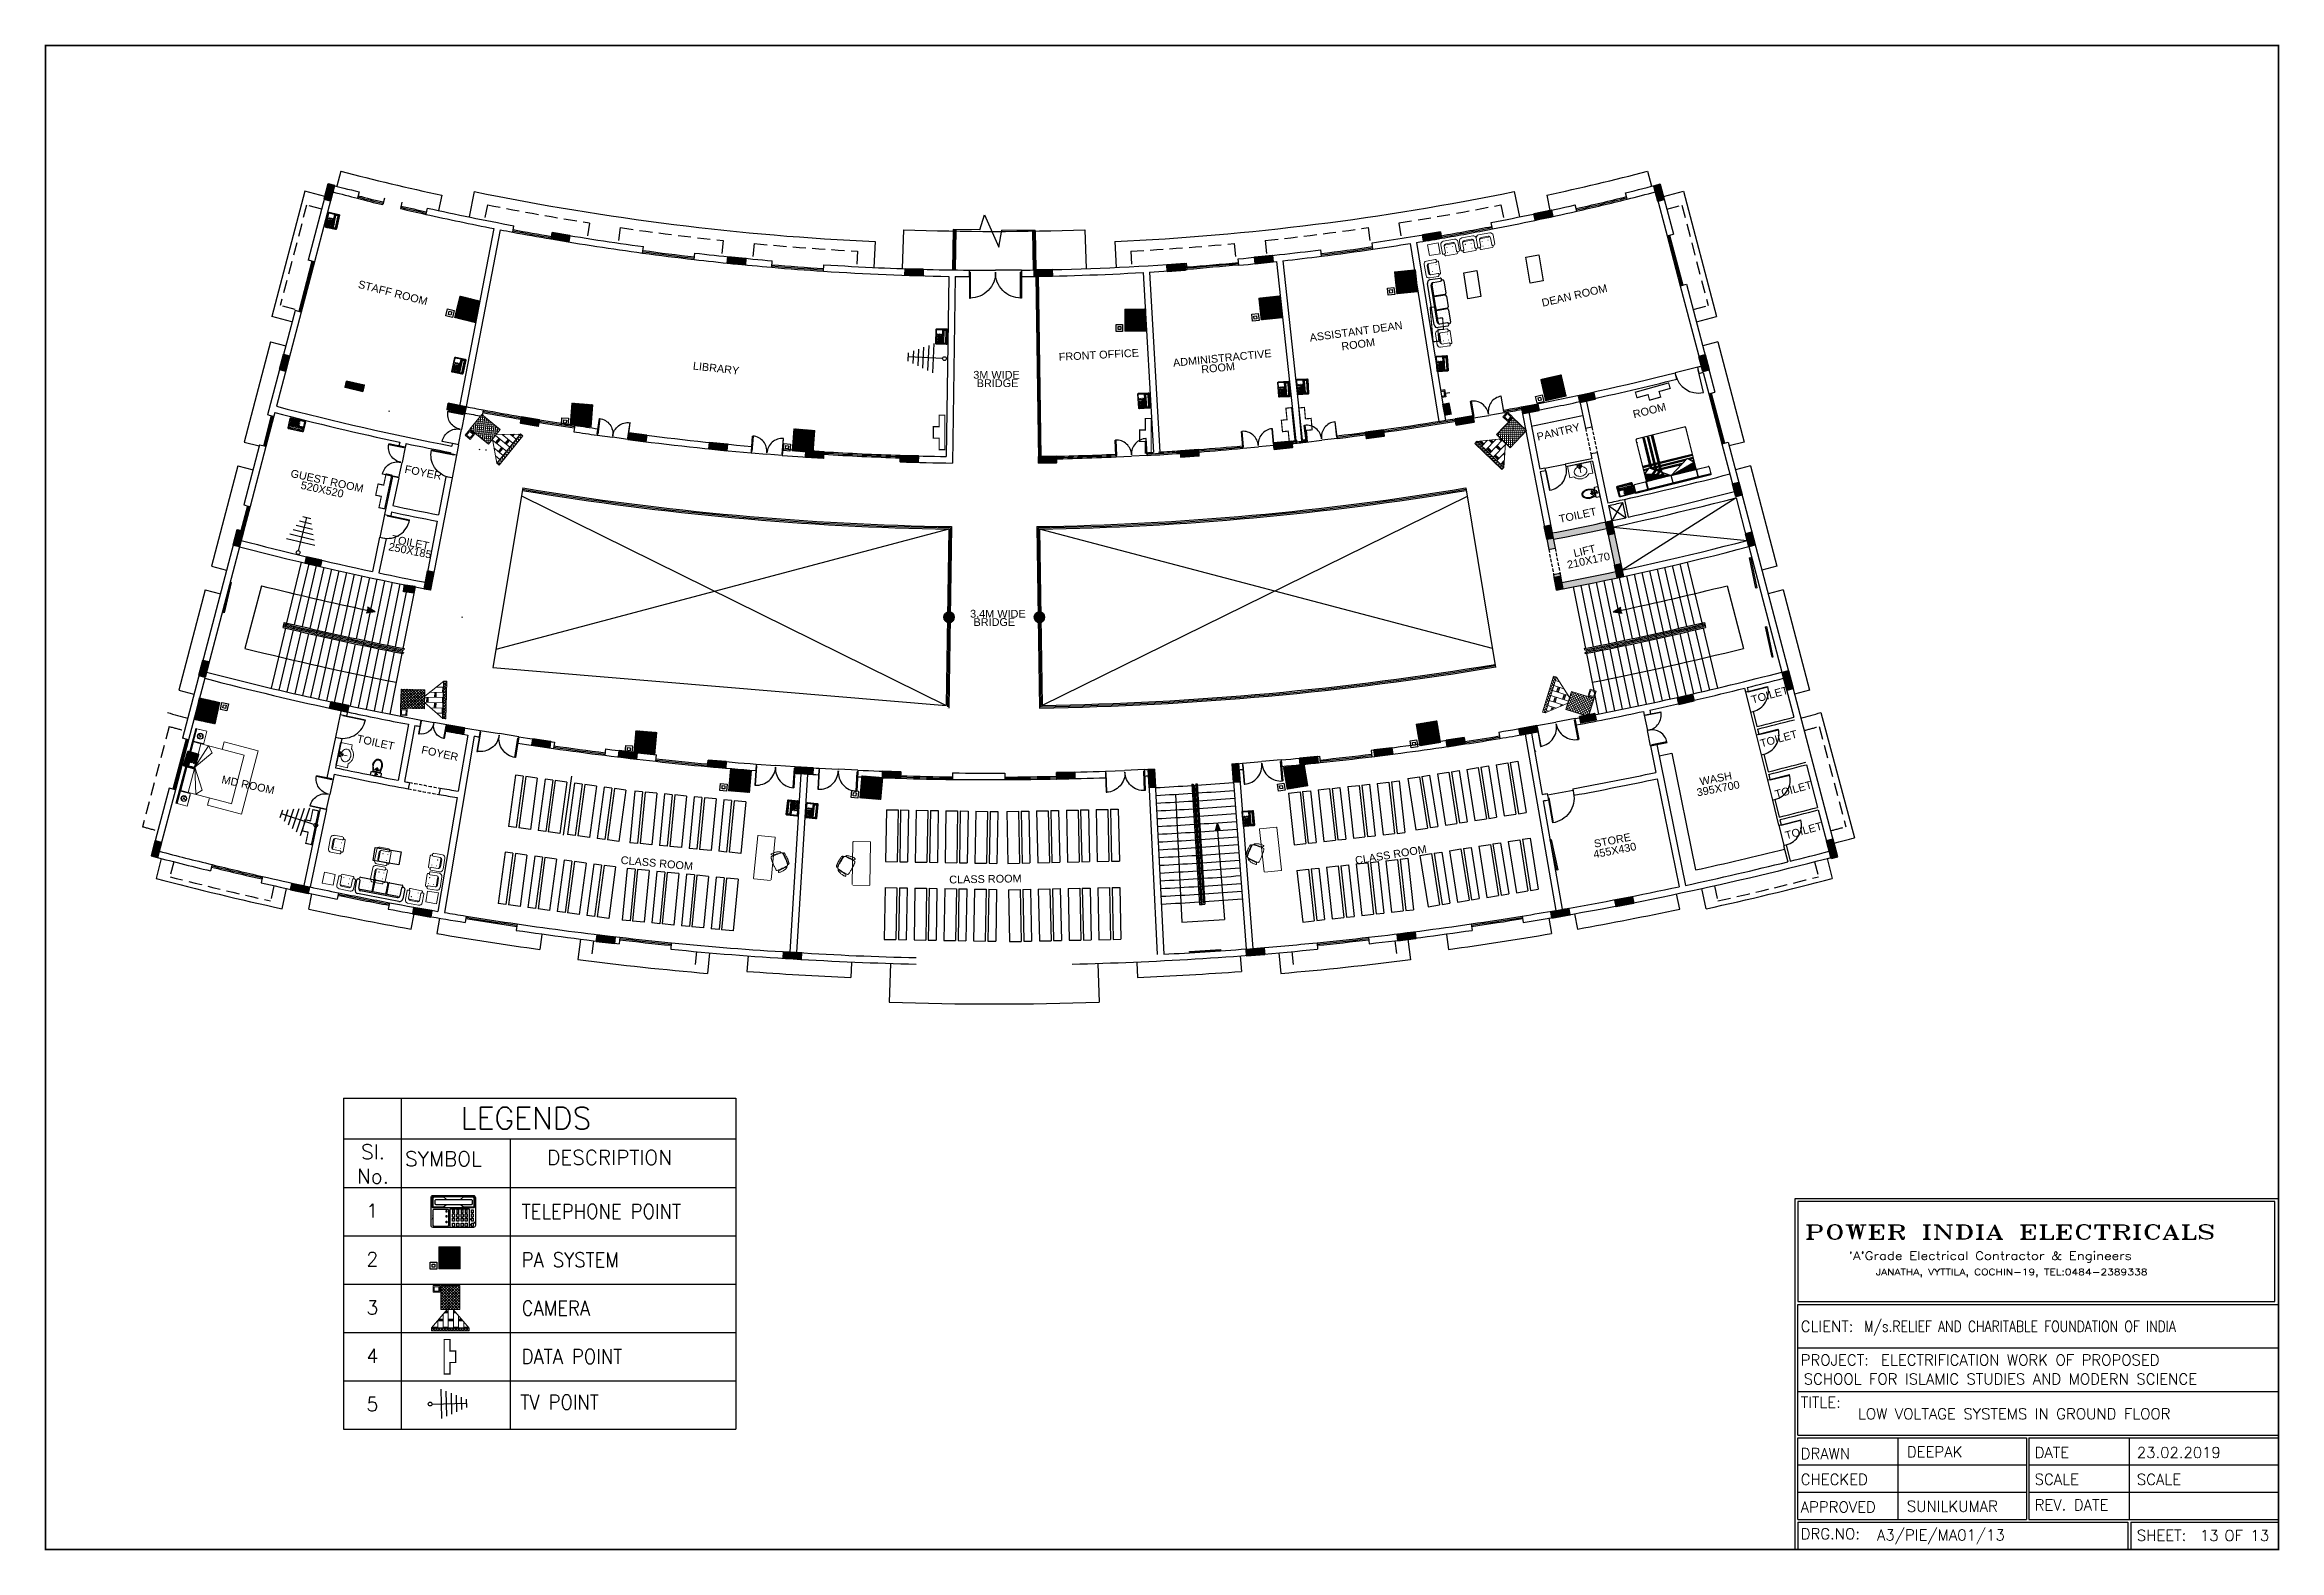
# Model space of a CAD drawing. Header units: inches. Extents: x -221585 to 401252, y -284294 to 332380.
# Drawn here: x 170915 to 179537, y 49634 to 55441 of the extents above; entities that cross this region are included whole.
import ezdxf
from ezdxf.enums import TextEntityAlignment as Align

# ---------------------------------------------------------------- set-up
doc = ezdxf.new("R2010")
doc.units = ezdxf.units.IN
doc.header["$MEASUREMENT"] = 0
doc.linetypes.add('HIDDEN', pattern=[0.375, 0.25, -0.125])
doc.linetypes.add('HIDDEN2', pattern=[0.1875, 0.125, -0.0625])
for name, color, linetype in [('A-FUR', 252, 'Continuous'), ('A-GREEN', 80, 'Continuous'), ('A-TEXT', 3, 'Continuous'), ('A_dimension_100', 233, 'Continuous'), ('AC-GRND-PATT', 251, 'Continuous'), ('ELV points', 7, 'Continuous'), ('LINE2', 2, 'Continuous'), ('Power', 7, 'Continuous'), ('TEL', 6, 'Continuous')]:
    doc.layers.add(name, color=color, linetype=linetype)
for name, color, linetype, lineweight in [('A-SEC-TXT', 3, 'Continuous', 0), ('A-WALL', 1, 'Continuous', 9), ('column fa 25', 3, 'Continuous', 35), ('FURN', 56, 'Continuous', 0), ('text', 72, 'HIDDEN2', 5), ('Wall mount speaker', 2, 'Continuous', 0)]:
    doc.layers.add(name, color=color, linetype=linetype, lineweight=lineweight)
doc.styles.add('A', font='SIMPLEX', dxfattribs={"width": 0.9})
doc.styles.add('DIM', font='arial.ttf')
doc.styles.add('ROMAND', font='ROMAND.shx')
doc.styles.add('ROMANT', font='romant', dxfattribs={"width": 0.8, "oblique": 1, "height": 3})
doc.styles.get("Standard").update_dxf_attribs({"font": 'arial.ttf'})
pattern_1 = [(135, (-206628.523, -439172.145), (31.0767903, 31.0767903), []), (45, (-206628.523, -439172.145), (31.0767903, -31.0767903), [])]

# ---------------------------------------------------------------- blocks, each defined once
blk = doc.blocks.new('HF')
at = {"color": 1}
for s, height, style, width, p in [('POWER INDIA ELECTRICALS', 3.5, 'ROMANT', 1.5, (-34.43, 3.77)), ("'A'Grade Electrical Contractor & Engineers", 2, 'ROMANT', 1.2, (-23.6, -1.27)), ('JANATHA, VYTTILA, COCHIN-19, TEL:0484-2389338 ', 1.6, 'ROMAND', 1.2, (-17, -5.05))]:
    blk.add_text(s, height=height, dxfattribs=dict(at, style=style, width=width)).set_placement(p)
blk = doc.blocks.new('fgds')
at = {"color": 253, "ltscale": 8}
for p, q in [((-348.363, -122.88), (-346.363, -122.88)), ((-348.363, -122.88), (-348.363, -123.33)), ((-346.363, -122.88), (-346.363, -123.33)), ((-348.363, -123.33), (-346.363, -123.33)), ((-348.363, -123.43), (-346.363, -123.43)), ((-348.363, -123.43), (-348.363, -123.73)), ((-348.363, -123.73), (-346.363, -123.73)), ((-346.363, -123.43), (-346.363, -123.73))]:
    blk.add_line(p, q, dxfattribs=at)
blk = doc.blocks.new('rser')
at = {"color": 2}
for p in [(-0.986, 6.93, 9945.752), (-0.986, 5.78, 9945.752), (-0.986, 4.63, 9945.752), (-0.986, 3.48, 9945.752)]:
    blk.add_blockref('fgds', p, dxfattribs=at)
blk = doc.blocks.new('A$C16F118AB')
for points in [[(0.37, 0.768), (0.37, 0.768), (0.374, 0.77), (0.374, 0.774), (0.372, 0.778), (0.364, 0.785), (0.354, 0.791), (0.344, 0.795), (0.333, 0.799), (0.321, 0.801), (0.307, 0.801), (0.283, 0.797), (0.248, 0.791), (0.205, 0.783), (0.181, 0.776), (0.156, 0.77), (0.132, 0.762), (0.106, 0.752), (0.081, 0.74), (0.057, 0.728), (0.032, 0.714), (0.008, 0.697), (0, 0.691), (0, 0.683), (0.006, 0.671), (0.018, 0.659), (0.035, 0.646), (0.049, 0.64), (0.063, 0.636), (0.075, 0.638), (0.096, 0.648), (0.116, 0.659), (0.136, 0.669), (0.156, 0.679), (0.179, 0.689), (0.199, 0.699), (0.222, 0.709), (0.244, 0.72), (0.287, 0.738), (0.321, 0.752), (0.35, 0.762), (0.37, 0.768)], [(0.565, 0.547), (0.565, 0.547), (0.559, 0.559), (0.553, 0.573), (0.545, 0.585), (0.539, 0.598), (0.53, 0.612), (0.524, 0.624), (0.516, 0.636), (0.51, 0.648), (0.504, 0.661), (0.496, 0.675), (0.488, 0.687), (0.482, 0.699), (0.474, 0.712), (0.465, 0.724), (0.457, 0.736), (0.449, 0.748), (0.439, 0.758), (0.429, 0.764), (0.417, 0.768), (0.402, 0.766), (0.354, 0.748), (0.303, 0.728), (0.256, 0.707), (0.207, 0.685), (0.159, 0.661), (0.112, 0.638), (0.065, 0.614), (0.02, 0.588), (0.012, 0.579), (0.006, 0.569), (0.006, 0.555), (0.01, 0.539), (0.014, 0.526), (0.02, 0.512), (0.024, 0.498), (0.03, 0.484), (0.037, 0.472), (0.043, 0.457), (0.049, 0.443), (0.055, 0.429), (0.063, 0.415), (0.069, 0.4), (0.077, 0.384), (0.085, 0.37), (0.093, 0.354), (0.1, 0.339), (0.108, 0.323), (0.116, 0.309), (0.134, 0.276), (0.15, 0.246), (0.167, 0.215), (0.183, 0.187), (0.199, 0.161), (0.215, 0.136), (0.232, 0.114), (0.246, 0.091), (0.256, 0.081), (0.268, 0.075), (0.28, 0.073), (0.291, 0.075), (0.339, 0.1), (0.386, 0.124), (0.433, 0.15), (0.48, 0.177), (0.524, 0.203), (0.567, 0.232), (0.61, 0.262), (0.652, 0.291), (0.663, 0.301), (0.667, 0.311), (0.667, 0.323), (0.663, 0.337), (0.654, 0.362), (0.644, 0.386), (0.634, 0.411), (0.622, 0.437), (0.61, 0.464), (0.596, 0.492), (0.581, 0.518), (0.565, 0.547)], [(0.638, 0.262), (0.63, 0.256), (0.622, 0.248), (0.612, 0.24), (0.598, 0.23), (0.583, 0.22), (0.567, 0.209), (0.549, 0.197), (0.528, 0.185), (0.508, 0.173), (0.488, 0.159), (0.465, 0.146), (0.445, 0.134), (0.425, 0.124), (0.404, 0.112), (0.386, 0.102), (0.366, 0.091), (0.356, 0.081), (0.35, 0.069), (0.346, 0.053), (0.346, 0.033), (0.35, 0.016), (0.356, 0.004), (0.366, 0), (0.376, 0.002), (0.402, 0.014), (0.427, 0.026), (0.451, 0.041), (0.476, 0.055), (0.498, 0.069), (0.518, 0.083), (0.539, 0.1), (0.557, 0.116), (0.573, 0.132), (0.589, 0.148), (0.602, 0.161), (0.614, 0.173), (0.624, 0.183), (0.63, 0.191), (0.636, 0.197), (0.638, 0.203), (0.642, 0.213), (0.644, 0.226), (0.646, 0.238), (0.646, 0.248), (0.646, 0.256), (0.644, 0.262), (0.64, 0.264), (0.638, 0.262)], [(0.634, 0.585), (0.634, 0.585), (0.624, 0.602), (0.614, 0.62), (0.602, 0.64), (0.587, 0.661), (0.573, 0.683), (0.557, 0.707), (0.541, 0.732), (0.524, 0.758), (0.516, 0.766), (0.508, 0.77), (0.496, 0.774), (0.484, 0.774), (0.474, 0.772), (0.467, 0.766), (0.465, 0.76), (0.469, 0.752), (0.476, 0.74), (0.484, 0.728), (0.49, 0.716), (0.498, 0.703), (0.506, 0.691), (0.512, 0.679), (0.52, 0.667), (0.526, 0.655), (0.534, 0.642), (0.541, 0.63), (0.549, 0.618), (0.555, 0.606), (0.563, 0.594), (0.569, 0.581), (0.575, 0.569), (0.581, 0.557), (0.587, 0.545), (0.596, 0.533), (0.602, 0.52), (0.608, 0.508), (0.614, 0.496), (0.62, 0.484), (0.626, 0.47), (0.632, 0.457), (0.638, 0.445), (0.642, 0.433), (0.648, 0.419), (0.654, 0.407), (0.661, 0.392), (0.667, 0.38), (0.673, 0.366), (0.679, 0.354), (0.685, 0.348), (0.691, 0.346), (0.699, 0.348), (0.707, 0.354), (0.715, 0.364), (0.717, 0.376), (0.72, 0.386), (0.717, 0.396), (0.711, 0.411), (0.705, 0.427), (0.699, 0.441), (0.693, 0.453), (0.687, 0.468), (0.683, 0.48), (0.677, 0.492), (0.673, 0.502), (0.669, 0.512), (0.663, 0.524), (0.658, 0.535), (0.652, 0.545), (0.648, 0.555), (0.642, 0.565), (0.638, 0.575), (0.634, 0.585)]]:
    blk.add_lwpolyline(points)
blk = doc.blocks.new('vgfsdr')
at = {"layer": 'FURN'}
for p, q in [((-348.738, -114.483, 9945.752), (-348.739, -114.492, 9945.752)), ((-348.739, -114.492, 9945.752), (-348.665, -115.127, 9945.752)), ((-348.735, -114.477, 9945.752), (-348.738, -114.483, 9945.752)), ((-348.729, -114.472, 9945.752), (-348.735, -114.477, 9945.752)), ((-348.721, -114.469, 9945.752), (-348.729, -114.472, 9945.752)), ((-347.094, -114.279, 9945.752), (-348.721, -114.469, 9945.752)), ((-346.997, -114.933, 9945.752), (-347.071, -114.297, 9945.752)), ((-348.662, -115.135, 9945.752), (-348.665, -115.127, 9945.752)), ((-348.657, -115.14, 9945.752), (-348.662, -115.135, 9945.752)), ((-348.651, -115.144, 9945.752), (-348.657, -115.14, 9945.752)), ((-348.643, -115.145, 9945.752), (-348.651, -115.144, 9945.752)), ((-347.015, -114.955, 9945.752), (-348.643, -115.145, 9945.752)), ((-347.015, -114.955, 9945.752), (-347.007, -114.952, 9945.752)), ((-347.007, -114.952, 9945.752), (-347.002, -114.948, 9945.752)), ((-347.002, -114.948, 9945.752), (-346.998, -114.941, 9945.752)), ((-346.998, -114.941, 9945.752), (-346.997, -114.933, 9945.752))]:
    blk.add_line(p, q, dxfattribs=at)
blk = doc.blocks.new('556w45')
at = {"color": 2}
blk.add_blockref('vgfsdr', (-0.017, 0.143), dxfattribs=at)
at = {"color": 2, "rotation": 6.647952394738431}
for p in [(-16.273, 39.882), (-13.293, 40.23)]:
    blk.add_blockref('rser', p, dxfattribs=at)
at = {"layer": 'FURN', "rotation": 96.64795239473506}
blk.add_blockref('A$C16F118AB', (-347.408, -114.267, 9945.752), dxfattribs=at)
blk = doc.blocks.new('RYTRTRTRTRT')
at = {"color": 1}
for p, q in [((42.518, 61.153), (42.518, 61.753)), ((42.518, 61.753), (42.538, 61.753)), ((42.538, 61.753), (42.538, 61.153)), ((43.718, 61.753), (43.698, 61.753)), ((43.698, 61.753), (43.698, 61.153)), ((43.718, 61.153), (43.718, 61.753)), ((42.518, 61.153), (42.538, 61.153)), ((42.518, 61.103), (43.118, 61.103)), ((43.718, 61.103), (43.118, 61.103)), ((43.718, 61.153), (43.698, 61.153))]:
    blk.add_line(p, q, dxfattribs=at)
for centre, start, end in [((42.528, 61.163), 359.0371, 90), ((43.708, 61.163), 90, 180.9629)]:
    blk.add_arc(centre, 0.59, start, end, dxfattribs=at)
blk = doc.blocks.new('TRTH')
at = {"color": 1, "ltscale": 8}
for p, q in [((-589.839, -68.759), (-589.839, -67.98)), ((-589.819, -68.759), (-589.819, -67.979)), ((-589.839, -68.759), (-589.819, -68.759)), ((-589.839, -68.859), (-589.039, -68.859))]:
    blk.add_line(p, q, dxfattribs=at)
blk.add_arc((-589.819, -68.759), 0.78, 0, 91.46928, dxfattribs=at)
blk = doc.blocks.new('FEGREGRE')
at = {"color": 20, "ltscale": 10}
for p, q in [((350756.9, 114115.5, 0.8), (350736.8, 114038.1, 0.4)), ((357183.6, 114115.5, 0.8), (357203.7, 114038.1, 0.4)), ((351223.4, 113921.6, 0.4), (351240.1, 113999.7, 0.4)), ((351325.4, 113920.2, 0.4), (351337.9, 113978.8, 0.4)), ((356615.1, 113920.1, 0.4), (356602.6, 113978.8, 0.4)), ((356717.1, 113921.6, 0.4), (356700.3, 113999.7, 0.4)), ((351730.7, 113902.5, 0.4), (351720.2, 113843.4, 0.4)), ((356209.8, 113902.5, 0.4), (356220.3, 113843.4, 0.4)), ((351830.1, 113885.1, 0.4), (351820, 113826.1, 0.4)), ((352225.2, 113822.9, 0.4), (352217.2, 113764.9, 0.4)), ((355715.3, 113822.9, 0.4), (355723.3, 113764.9, 0.4)), ((356110.4, 113885.1, 0.4), (356120.5, 113826, 0.4)), ((352374.1, 113803.9, 0.4), (352364.2, 113725.4, 0.4)), ((352871.5, 113752, 0.4), (352864.6, 113672.2, 0.4)), ((353021, 113739.9, 0.4), (353016.5, 113680.1, 0.4)), ((354919.5, 113739.9, 0.4), (354923.9, 113680.1, 0.4)), ((355069, 113751.9, 0.4), (355075.9, 113672.2, 0.4)), ((355566.4, 113803.8, 0.4), (355576.3, 113725.3, 0.4)), ((353420.2, 113714.9, 0.4), (353417.8, 113656.5, 0.4)), ((353570.2, 113710.8, 0.8), (353565.5, 113560.9, 0.8)), ((354370.2, 113710.8, 0.8), (354374.9, 113560.9, 0.8)), ((354520.2, 113714.9, 0.4), (354522.7, 113656.5, 0.4))]:
    blk.add_line(p, q, dxfattribs=at)
for centre, radius, start, end in [((353970.3, 126473.1, 0.4), 12848.5, 255.42413, 257.65571), ((353970.4, 126473.1, 0.4), 12848.5, 282.34342, 284.575), ((353970.3, 126473.1, 0.4), 12828.5, 258.10192, 259.8983), ((353970.4, 126473.1, 0.4), 12828.5, 280.10083, 281.89721), ((353970.3, 126473.1, 0.4), 12828.5, 260.35055, 262.14575), ((353970.3, 126473.1, 0.4), 12828.5, 277.85338, 279.64858), ((353970.3, 126473.1, 0.4), 12848.5, 262.81881, 265.06302), ((353970.3, 126473.1, 0.4), 12848.5, 274.9361, 277.18032), ((353970.3, 126473.1, 0.4), 12828.5, 265.73613, 267.53133), ((353970.3, 126473.1, 0.4), 12828.5, 272.46779, 274.263), ((353970.4, 126424.6, 0.8), 12870, 268.1974, 271.80135)]:
    blk.add_arc(centre, radius, start, end, dxfattribs=at)
blk = doc.blocks.new('GA')
at = {"color": 1, "ltscale": 10}
for p, q in [((379732.1, 13643.8), (379730.1, 13643.8)), ((379730.1, 13643.8), (379730.1, 13553.8)), ((379732.1, 13553.8), (379732.1, 13643.8)), ((379730.1, 13553.8), (379732.1, 13553.8))]:
    blk.add_line(p, q, dxfattribs=at)
blk.add_arc((379730.1, 13553.8), 90, 0, 88.72666, dxfattribs=at)
blk = doc.blocks.new('SH')
at = {"color": 1, "ltscale": 10}
blk.add_line((379669.2, 13678.6), (379759.2, 13680.7), dxfattribs=at)
at = {"color": 1}
blk.add_blockref('GA', (-61, 134.9), dxfattribs=at)
blk = doc.blocks.new('A$C17E836C2')
for p, q in [((2.525, 2.075), (0.525, 2.075)), ((0.525, 2.075), (0.525, 2.05)), ((0.525, 0.05), (0.525, 2.05)), ((0.525, 1.95), (0.525, 1.925)), ((0.8, 0.818), (0.8, 2.05)), ((0.825, 0.802), (0.825, 2.05)), ((0.85, 2.05), (0.85, 0.785)), ((0.975, 0.705), (0.975, 2.05)), ((1, 0.689), (1, 2.05)), ((1.025, 2.05), (1.025, 0.673)), ((1.15, 0.592), (1.15, 2.05)), ((1.175, 0.576), (1.175, 2.05)), ((1.2, 2.05), (1.2, 0.56)), ((2.525, 2.05), (2.525, 2.075)), ((2.525, 2.05), (2.525, 0.05)), ((2.525, 1.975), (2.525, 1.95)), ((0.525, 0.975), (2.525, 0.975)), ((2.525, 0.95), (0.525, 0.95)), ((0.525, 0.925), (2.525, 0.925)), ((0, 0.32), (0, 0.05)), ((0, 0.05), (0.5, 0.05)), ((0, 0.025), (3.05, 0.025)), ((0, 0), (0, 0.025)), ((0.47, 0.35), (0.03, 0.35)), ((0.5, 0.05), (0.5, 0.32)), ((0.525, 0.85), (2.525, 0.85)), ((0.525, 0.65), (0.75, 0.85)), ((0.722, 0.825), (0.525, 0.825)), ((0.525, 0.8), (0.694, 0.8)), ((0.525, 0.8), (0.694, 0.8)), ((0.525, 0.725), (0.609, 0.725)), ((0.581, 0.7), (0.525, 0.7)), ((0.525, 0.675), (0.553, 0.675)), ((1.525, 0.35), (0.525, 0.65)), ((0.525, 0.625), (0.608, 0.625)), ((0.525, 0.6), (0.692, 0.6)), ((0.525, 0.575), (0.775, 0.575)), ((0.525, 0.55), (0.858, 0.55)), ((0.525, 0.525), (0.942, 0.525)), ((0.525, 0.5), (1.025, 0.5)), ((0.525, 0.475), (1.108, 0.475)), ((0.525, 0.45), (1.192, 0.45)), ((0.525, 0.425), (1.275, 0.425)), ((0.525, 0.4), (1.358, 0.4)), ((0.525, 0.375), (1.5, 0.375)), ((1.525, 0.35), (0.525, 0.35)), ((2.525, 0.05), (0.525, 0.05)), ((0.55, 0.642), (0.55, 0.35)), ((0.575, 0.635), (0.575, 0.35)), ((0.6, 0.627), (0.6, 0.35)), ((0.625, 0.62), (0.625, 0.35)), ((0.65, 0.612), (0.65, 0.35)), ((0.675, 0.605), (0.675, 0.35)), ((0.7, 0.597), (0.7, 0.35)), ((0.725, 0.59), (0.725, 0.35)), ((0.75, 0.85), (1.525, 0.35)), ((0.75, 0.582), (0.75, 0.35)), ((0.775, 0.575), (0.775, 0.35)), ((2.261, 0.825), (0.789, 0.825)), ((0.8, 0.568), (0.963, 0.713)), ((0.8, 0.567), (0.8, 0.35)), ((0.824, 0.56), (0.982, 0.7)), ((0.825, 0.56), (0.825, 0.35)), ((0.828, 0.8), (2.223, 0.8)), ((0.828, 0.8), (2.223, 0.8)), ((0.849, 0.553), (1.001, 0.688)), ((0.85, 0.552), (0.85, 0.35)), ((0.875, 0.545), (0.875, 0.35)), ((0.9, 0.537), (0.9, 0.35)), ((0.925, 0.53), (0.925, 0.35)), ((0.944, 0.725), (2.106, 0.725)), ((0.95, 0.522), (0.95, 0.35)), ((0.973, 0.516), (1.097, 0.626)), ((0.975, 0.515), (0.975, 0.35)), ((2.068, 0.7), (0.983, 0.7)), ((0.998, 0.508), (1.116, 0.614)), ((1, 0.507), (1, 0.35)), ((1.021, 0.675), (2.029, 0.675)), ((1.022, 0.501), (1.135, 0.601)), ((1.025, 0.5), (1.025, 0.35)), ((1.05, 0.492), (1.05, 0.35)), ((1.075, 0.485), (1.075, 0.35)), ((1.1, 0.477), (1.1, 0.35)), ((1.125, 0.47), (1.125, 0.35)), ((1.146, 0.464), (1.231, 0.539)), ((1.15, 0.462), (1.15, 0.35)), ((1.171, 0.456), (1.251, 0.527)), ((1.175, 0.455), (1.175, 0.35)), ((1.196, 0.449), (1.27, 0.515)), ((1.2, 0.447), (1.2, 0.35)), ((1.225, 0.44), (1.225, 0.35)), ((1.25, 0.432), (1.25, 0.35)), ((1.275, 0.425), (1.275, 0.35)), ((1.3, 0.417), (1.3, 0.35)), ((1.325, 0.41), (1.325, 0.35)), ((1.35, 0.402), (1.35, 0.35)), ((1.375, 0.395), (1.375, 0.35)), ((1.4, 0.387), (1.4, 0.35)), ((1.425, 0.38), (1.425, 0.35)), ((1.45, 0.372), (1.45, 0.35)), ((1.493, 0.36), (1.5, 0.366)), ((1.518, 0.352), (1.519, 0.354)), ((2.3, 0.85), (1.525, 0.35)), ((1.525, 0.35), (2.525, 0.65)), ((1.525, 0.35), (2.525, 0.35)), ((1.525, 0.05), (1.525, 0.35)), ((2.525, 0.375), (1.55, 0.375)), ((1.6, 0.372), (1.6, 0.35)), ((1.625, 0.38), (1.625, 0.35)), ((1.65, 0.387), (1.65, 0.35)), ((1.675, 0.395), (1.675, 0.35)), ((2.525, 0.4), (1.692, 0.4)), ((1.7, 0.402), (1.7, 0.35)), ((1.725, 0.41), (1.725, 0.35)), ((1.75, 0.417), (1.75, 0.35)), ((2.525, 0.425), (1.775, 0.425)), ((1.775, 0.425), (1.775, 0.35)), ((1.8, 0.432), (1.8, 0.35)), ((1.825, 0.44), (1.825, 0.35)), ((1.85, 0.447), (1.85, 0.35)), ((2.525, 0.45), (1.858, 0.45)), ((1.875, 0.455), (1.875, 0.35)), ((1.9, 0.462), (1.9, 0.35)), ((1.925, 0.47), (1.925, 0.35)), ((2.525, 0.475), (1.942, 0.475)), ((1.95, 0.477), (1.95, 0.35)), ((1.975, 0.485), (1.975, 0.35)), ((2, 0.492), (2, 0.35)), ((2.525, 0.5), (2.025, 0.5)), ((2.025, 0.5), (2.025, 0.35)), ((2.05, 0.507), (2.05, 0.35)), ((2.075, 0.515), (2.075, 0.35)), ((2.1, 0.522), (2.1, 0.35)), ((2.525, 0.525), (2.108, 0.525)), ((2.125, 0.53), (2.125, 0.35)), ((2.15, 0.537), (2.15, 0.35)), ((2.175, 0.545), (2.175, 0.35)), ((2.525, 0.55), (2.192, 0.55)), ((2.2, 0.552), (2.2, 0.35)), ((2.225, 0.56), (2.225, 0.35)), ((2.25, 0.567), (2.25, 0.35)), ((2.525, 0.575), (2.275, 0.575)), ((2.275, 0.575), (2.275, 0.35)), ((2.525, 0.65), (2.3, 0.85)), ((2.3, 0.582), (2.3, 0.35)), ((2.325, 0.59), (2.325, 0.35)), ((2.525, 0.825), (2.328, 0.825)), ((2.35, 0.597), (2.35, 0.35)), ((2.356, 0.8), (2.525, 0.8)), ((2.356, 0.8), (2.525, 0.8)), ((2.525, 0.6), (2.358, 0.6)), ((2.375, 0.605), (2.375, 0.35)), ((2.4, 0.612), (2.4, 0.35)), ((2.425, 0.62), (2.425, 0.35)), ((2.441, 0.725), (2.525, 0.725)), ((2.525, 0.625), (2.442, 0.625)), ((2.45, 0.627), (2.45, 0.35)), ((2.525, 0.7), (2.469, 0.7)), ((2.475, 0.635), (2.475, 0.35)), ((2.497, 0.675), (2.525, 0.675)), ((2.5, 0.642), (2.5, 0.35)), ((2.55, 0.05), (2.55, 0.32)), ((3.05, 0.05), (2.55, 0.05)), ((2.58, 0.35), (3.02, 0.35)), ((3.05, 0.32), (3.05, 0.05)), ((3.05, 0.025), (3.05, 0)), ((3.05, 0), (0, 0))]:
    blk.add_line(p, q)
for centre, start, end in [((0.03, 0.32), 90, 180), ((0.47, 0.32), 0, 90), ((2.58, 0.32), 90, 180), ((3.02, 0.32), 0, 90)]:
    blk.add_arc(centre, 0.03, start, end)
blk = doc.blocks.new('erewrewgregre')
for p, q in [((1543.251, -964.41), (1543.251, -964.917)), ((1544.265, -964.41), (1543.251, -964.41)), ((1544.265, -964.917), (1544.265, -964.41)), ((1543.251, -964.917), (1544.265, -964.917))]:
    blk.add_line(p, q)
blk = doc.blocks.new('frgre')
at = {"layer": 'FURN'}
for p, q in [((-1218.604, -2440.471), (-1218.604, -2440.888)), ((-1218.188, -2440.471), (-1218.604, -2440.471)), ((-1218.188, -2440.888), (-1218.188, -2440.471)), ((-1218.604, -2440.888), (-1218.188, -2440.888))]:
    blk.add_line(p, q, dxfattribs=at)
blk = doc.blocks.new('fregtr')
at = {"layer": 'FURN'}
for p, q in [((-1209.949, -2453.172), (-1209.949, -2453.509)), ((-1209.411, -2453.059), (-1209.836, -2453.059)), ((-1209.411, -2453.059), (-1209.836, -2453.059)), ((-1209.836, -2453.247), (-1209.836, -2453.509)), ((-1209.836, -2453.247), (-1209.836, -2453.509)), ((-1209.486, -2453.172), (-1209.761, -2453.172)), ((-1209.486, -2453.172), (-1209.761, -2453.172)), ((-1209.486, -2453.209), (-1209.761, -2453.209)), ((-1209.486, -2453.209), (-1209.761, -2453.209)), ((-1209.411, -2453.509), (-1209.411, -2453.247)), ((-1209.411, -2453.509), (-1209.411, -2453.247)), ((-1209.299, -2453.509), (-1209.299, -2453.172)), ((-1209.299, -2453.509), (-1209.299, -2453.172)), ((-1209.874, -2453.547), (-1209.911, -2453.547)), ((-1209.874, -2453.547), (-1209.911, -2453.547)), ((-1209.874, -2453.547), (-1209.874, -2453.584)), ((-1209.874, -2453.547), (-1209.874, -2453.584)), ((-1209.836, -2453.622), (-1209.411, -2453.622)), ((-1209.836, -2453.622), (-1209.411, -2453.622)), ((-1209.336, -2453.547), (-1209.374, -2453.547)), ((-1209.374, -2453.547), (-1209.374, -2453.584)), ((-1209.374, -2453.547), (-1209.374, -2453.584)), ((-1209.336, -2453.547), (-1209.374, -2453.547))]:
    blk.add_line(p, q, dxfattribs=at)
for centre, radius, start, end in [((-1209.836, -2453.172), 0.112, 90, 180), ((-1209.836, -2453.172), 0.112, 90, 180), ((-1209.911, -2453.509), 0.0375, 180, 270), ((-1209.911, -2453.509), 0.0375, 180, 270), ((-1209.874, -2453.509), 0.0375, 270, 0), ((-1209.874, -2453.509), 0.0375, 270, 0), ((-1209.761, -2453.247), 0.075, 90, 180), ((-1209.761, -2453.247), 0.075, 90, 180), ((-1209.782, -2453.262), 0.0561, 68.22059, 164.90951), ((-1209.782, -2453.262), 0.0561, 68.22059, 164.90951), ((-1209.724, -2453.322), 0.00281, 0, 180), ((-1209.724, -2453.322), 0.00281, 0, 180), ((-1209.724, -2453.322), 0.00281, 180, 0), ((-1209.724, -2453.322), 0.00281, 180, 0), ((-1209.724, -2453.509), 0.00281, 0, 180), ((-1209.724, -2453.509), 0.00281, 0, 180), ((-1209.724, -2453.509), 0.00281, 180, 0), ((-1209.724, -2453.509), 0.00281, 180, 0), ((-1209.499, -2453.322), 0.00281, 0, 180), ((-1209.499, -2453.322), 0.00281, 0, 180), ((-1209.499, -2453.322), 0.00281, 180, 0), ((-1209.499, -2453.322), 0.00281, 180, 0), ((-1209.499, -2453.509), 0.00281, 0, 180), ((-1209.499, -2453.509), 0.00281, 0, 180), ((-1209.499, -2453.509), 0.00281, 180, 0), ((-1209.499, -2453.509), 0.00281, 180, 0), ((-1209.486, -2453.247), 0.075, 0, 90), ((-1209.486, -2453.247), 0.075, 0, 90), ((-1209.466, -2453.262), 0.0561, 15.09049, 111.77941), ((-1209.466, -2453.262), 0.0561, 15.09049, 111.77941), ((-1209.411, -2453.172), 0.112, 0, 90), ((-1209.411, -2453.172), 0.112, 0, 90), ((-1209.374, -2453.509), 0.0375, 180, 270), ((-1209.374, -2453.509), 0.0375, 180, 270), ((-1209.336, -2453.509), 0.0375, 270, 0), ((-1209.336, -2453.509), 0.0375, 270, 0), ((-1209.836, -2453.584), 0.0375, 180, 270), ((-1209.836, -2453.584), 0.0375, 180, 270), ((-1209.411, -2453.584), 0.0375, 270, 0), ((-1209.411, -2453.584), 0.0375, 270, 0)]:
    blk.add_arc(centre, radius, start, end, dxfattribs=at)
blk = doc.blocks.new('REGREHTR')
at = {"layer": 'FURN'}
for p, q in [((-1332.745, -2479.595), (-1332.745, -2479.932)), ((-1332.745, -2479.595), (-1332.745, -2479.932)), ((-1332.707, -2479.557), (-1332.67, -2479.557)), ((-1332.707, -2479.557), (-1332.67, -2479.557)), ((-1332.67, -2479.557), (-1332.67, -2479.52)), ((-1332.67, -2479.557), (-1332.67, -2479.52)), ((-1332.633, -2479.595), (-1332.633, -2479.857)), ((-1332.633, -2479.595), (-1332.633, -2479.857)), ((-1332.207, -2479.483), (-1332.632, -2479.482)), ((-1332.207, -2479.483), (-1332.632, -2479.482)), ((-1332.208, -2479.858), (-1332.208, -2479.595)), ((-1332.208, -2479.858), (-1332.208, -2479.595)), ((-1332.17, -2479.558), (-1332.17, -2479.52)), ((-1332.17, -2479.558), (-1332.17, -2479.52)), ((-1332.17, -2479.558), (-1332.132, -2479.558)), ((-1332.17, -2479.558), (-1332.132, -2479.558)), ((-1332.095, -2479.933), (-1332.095, -2479.596)), ((-1332.095, -2479.933), (-1332.095, -2479.596)), ((-1332.633, -2480.045), (-1332.208, -2480.045)), ((-1332.633, -2480.045), (-1332.208, -2480.045)), ((-1332.558, -2479.895), (-1332.283, -2479.895)), ((-1332.558, -2479.895), (-1332.283, -2479.895)), ((-1332.558, -2479.932), (-1332.283, -2479.933)), ((-1332.558, -2479.932), (-1332.283, -2479.933))]:
    blk.add_line(p, q, dxfattribs=at)
for centre, radius, start, end in [((-1332.708, -2479.595), 0.0375, 89.91934, 179.91934), ((-1332.708, -2479.595), 0.0375, 89.91934, 179.91934), ((-1332.632, -2479.52), 0.0375, 89.91934, 179.91934), ((-1332.632, -2479.52), 0.0375, 89.91934, 179.91934), ((-1332.67, -2479.595), 0.0375, 359.91934, 89.91934), ((-1332.67, -2479.595), 0.0375, 359.91934, 89.91934), ((-1332.545, -2479.595), 0.00281, 359.91934, 179.91934), ((-1332.545, -2479.595), 0.00281, 359.91934, 179.91934), ((-1332.545, -2479.595), 0.00281, 179.91934, 359.91934), ((-1332.545, -2479.595), 0.00281, 179.91934, 359.91934), ((-1332.32, -2479.595), 0.00281, 359.91934, 179.91934), ((-1332.32, -2479.595), 0.00281, 359.91934, 179.91934), ((-1332.32, -2479.595), 0.00281, 179.91934, 359.91934), ((-1332.32, -2479.595), 0.00281, 179.91934, 359.91934), ((-1332.17, -2479.595), 0.0375, 89.91934, 179.91934), ((-1332.17, -2479.595), 0.0375, 89.91934, 179.91934), ((-1332.207, -2479.52), 0.0375, 359.91934, 89.91934), ((-1332.207, -2479.52), 0.0375, 359.91934, 89.91934), ((-1332.133, -2479.596), 0.0375, 359.91934, 89.91934), ((-1332.133, -2479.596), 0.0375, 359.91934, 89.91934), ((-1332.633, -2479.932), 0.112, 179.91934, 269.91934), ((-1332.633, -2479.932), 0.112, 179.91934, 269.91934), ((-1332.558, -2479.857), 0.075, 179.91934, 269.91934), ((-1332.579, -2479.843), 0.0561, 195.00982, 291.69874), ((-1332.579, -2479.843), 0.0561, 195.00982, 291.69874), ((-1332.558, -2479.857), 0.075, 179.91934, 269.91934), ((-1332.545, -2479.782), 0.00281, 359.91934, 179.91934), ((-1332.545, -2479.782), 0.00281, 359.91934, 179.91934), ((-1332.545, -2479.782), 0.00281, 179.91934, 359.91934), ((-1332.545, -2479.782), 0.00281, 179.91934, 359.91934), ((-1332.32, -2479.783), 0.00281, 359.91934, 179.91934), ((-1332.32, -2479.783), 0.00281, 359.91934, 179.91934), ((-1332.32, -2479.783), 0.00281, 179.91934, 359.91934), ((-1332.32, -2479.783), 0.00281, 179.91934, 359.91934), ((-1332.283, -2479.858), 0.075, 269.91934, 359.91934), ((-1332.262, -2479.843), 0.0561, 248.13993, 344.82885), ((-1332.262, -2479.843), 0.0561, 248.13993, 344.82885), ((-1332.283, -2479.858), 0.075, 269.91934, 359.91934), ((-1332.208, -2479.933), 0.112, 269.91934, 359.91934), ((-1332.208, -2479.933), 0.112, 269.91934, 359.91934)]:
    blk.add_arc(centre, radius, start, end, dxfattribs=at)
blk = doc.blocks.new('S')
at = {"color": 8}
for p, q in [((-1517.398, 487.544), (-1517.398, 487.926)), ((-1517.398, 487.544), (-1517.398, 487.926)), ((-1517.313, 487.969), (-1517.356, 487.969)), ((-1517.313, 487.969), (-1517.356, 487.969)), ((-1517.313, 487.969), (-1517.313, 488.011)), ((-1517.313, 487.969), (-1517.313, 488.011)), ((-1517.271, 488.054), (-1516.789, 488.054)), ((-1517.271, 488.054), (-1516.789, 488.054)), ((-1517.271, 487.629), (-1517.271, 487.926)), ((-1517.271, 487.629), (-1517.271, 487.926)), ((-1516.718, 488.011), (-1516.747, 488.011)), ((-1516.718, 488.011), (-1516.747, 488.011)), ((-1516.747, 488.011), (-1516.747, 487.586)), ((-1516.747, 488.011), (-1516.747, 487.586)), ((-1516.718, 488.011), (-1516.718, 487.586)), ((-1516.718, 488.011), (-1516.718, 487.586)), ((-1516.676, 488.054), (-1516.251, 488.054)), ((-1516.676, 488.054), (-1516.251, 488.054)), ((-1516.208, 488.011), (-1516.208, 487.586)), ((-1516.208, 488.011), (-1516.208, 487.586)), ((-1516.18, 488.011), (-1516.207, 488.011)), ((-1516.18, 488.011), (-1516.207, 488.011)), ((-1516.18, 488.011), (-1516.18, 487.586)), ((-1516.18, 488.011), (-1516.18, 487.586)), ((-1516.138, 488.054), (-1515.656, 488.054)), ((-1516.138, 488.054), (-1515.656, 488.054)), ((-1515.656, 487.926), (-1515.656, 487.629)), ((-1515.656, 487.926), (-1515.656, 487.629)), ((-1515.613, 487.969), (-1515.613, 488.011)), ((-1515.613, 487.969), (-1515.613, 488.011)), ((-1515.571, 487.969), (-1515.613, 487.969)), ((-1515.571, 487.969), (-1515.613, 487.969)), ((-1515.528, 487.926), (-1515.528, 487.544)), ((-1515.528, 487.926), (-1515.528, 487.544)), ((-1515.656, 487.416), (-1517.271, 487.416)), ((-1515.656, 487.416), (-1517.271, 487.416)), ((-1515.741, 487.586), (-1517.186, 487.586)), ((-1515.741, 487.586), (-1517.186, 487.586)), ((-1515.741, 487.544), (-1517.186, 487.544)), ((-1515.741, 487.544), (-1517.186, 487.544))]:
    blk.add_line(p, q, dxfattribs=at)
at = {"color": 8, "const_width": 0.00637}
for points in [[(-1517.14, 487.926, 1), (-1517.147, 487.926, 1)], [(-1517.14, 487.926, 1), (-1517.147, 487.926, 1)], [(-1516.885, 487.926, 1), (-1516.892, 487.926, 1)], [(-1516.885, 487.926, 1), (-1516.892, 487.926, 1)], [(-1516.588, 487.926, 1), (-1516.594, 487.926, 1)], [(-1516.588, 487.926, 1), (-1516.594, 487.926, 1)], [(-1516.333, 487.926, 1), (-1516.339, 487.926, 1)], [(-1516.333, 487.926, 1), (-1516.339, 487.926, 1)], [(-1516.035, 487.926, 1), (-1516.042, 487.926, 1)], [(-1516.035, 487.926, 1), (-1516.042, 487.926, 1)], [(-1515.78, 487.926, 1), (-1515.787, 487.926, 1)], [(-1515.78, 487.926, 1), (-1515.787, 487.926, 1)], [(-1517.14, 487.714, 1), (-1517.147, 487.714, 1)], [(-1517.14, 487.714, 1), (-1517.147, 487.714, 1)], [(-1516.885, 487.714, 1), (-1516.892, 487.714, 1)], [(-1516.885, 487.714, 1), (-1516.892, 487.714, 1)], [(-1516.588, 487.714, 1), (-1516.594, 487.714, 1)], [(-1516.588, 487.714, 1), (-1516.594, 487.714, 1)], [(-1516.333, 487.714, 1), (-1516.339, 487.714, 1)], [(-1516.333, 487.714, 1), (-1516.339, 487.714, 1)], [(-1516.035, 487.714, 1), (-1516.042, 487.714, 1)], [(-1516.035, 487.714, 1), (-1516.042, 487.714, 1)], [(-1515.78, 487.714, 1), (-1515.787, 487.714, 1)], [(-1515.78, 487.714, 1), (-1515.787, 487.714, 1)]]:
    blk.add_lwpolyline(points, format="xyb", close=True, dxfattribs=at)
at = {"color": 8}
for centre, radius, start, end in [((-1517.356, 487.926), 0.0425, 90, 180), ((-1517.356, 487.926), 0.0425, 90, 180), ((-1517.271, 488.011), 0.0425, 90, 180), ((-1517.271, 488.011), 0.0425, 90, 180), ((-1517.313, 487.926), 0.0425, 0, 90), ((-1517.313, 487.926), 0.0425, 0, 90), ((-1516.789, 488.011), 0.0425, 0, 90), ((-1516.789, 488.011), 0.0425, 0, 90), ((-1516.676, 488.011), 0.0425, 90, 180), ((-1516.676, 488.011), 0.0425, 90, 180), ((-1516.251, 488.011), 0.0425, 0, 90), ((-1516.251, 488.011), 0.0425, 0, 90), ((-1516.138, 488.011), 0.0425, 90, 180), ((-1516.138, 488.011), 0.0425, 90, 180), ((-1515.656, 488.011), 0.0425, 0, 90), ((-1515.656, 488.011), 0.0425, 0, 90), ((-1515.613, 487.926), 0.0425, 90, 180), ((-1515.613, 487.926), 0.0425, 90, 180), ((-1515.571, 487.926), 0.0425, 0, 90), ((-1515.571, 487.926), 0.0425, 0, 90), ((-1517.271, 487.544), 0.128, 180, 270), ((-1517.271, 487.544), 0.128, 180, 270), ((-1517.186, 487.629), 0.085, 180, 270), ((-1517.209, 487.645), 0.0636, 195.09049, 291.77941), ((-1517.209, 487.645), 0.0636, 195.09049, 291.77941), ((-1517.186, 487.629), 0.085, 180, 270), ((-1515.741, 487.629), 0.085, 270, 0), ((-1515.717, 487.645), 0.0636, 248.22059, 344.90951), ((-1515.717, 487.645), 0.0636, 248.22059, 344.90951), ((-1515.741, 487.629), 0.085, 270, 0), ((-1515.656, 487.544), 0.128, 270, 0), ((-1515.656, 487.544), 0.128, 270, 0)]:
    blk.add_arc(centre, radius, start, end, dxfattribs=at)
blk = doc.blocks.new('A$C4DAE545B')
for p, q in [((0.525, 2.075), (2.465, 2.075)), ((0.525, 2.05), (0.525, 2.075)), ((0.525, 2.05), (0.525, 0.05)), ((0.525, 1.975), (0.525, 1.95)), ((2.465, 0.05), (2.465, 2.075)), ((0.47, 0.45), (0, 0.45)), ((0, 0.45), (0, 0.05)), ((0, 0.05), (0.5, 0.05)), ((2.99, 0.025), (0, 0.025)), ((0, 0.025), (0, 0)), ((0.239, 0.236), (0.194, 0.172)), ((0.243, 0.267), (0.211, 0.338)), ((0.268, 0.249), (0.346, 0.241)), ((0.5, 0.05), (0.5, 0.42)), ((0.525, 0.65), (0.75, 0.85)), ((1.525, 0.35), (0.525, 0.65)), ((1.525, 0.35), (0.525, 0.35)), ((0.525, 0.05), (2.465, 0.05)), ((0.75, 0.85), (1.525, 0.35)), ((2.24, 0.85), (1.525, 0.35)), ((1.525, 0.35), (2.465, 0.65)), ((1.525, 0.35), (2.465, 0.35)), ((1.525, 0.05), (1.525, 0.35)), ((1.532, 0.352), (1.531, 0.354)), ((1.557, 0.36), (1.55, 0.366)), ((2.465, 0.65), (2.24, 0.85)), ((2.49, 0.05), (2.49, 0.42)), ((2.99, 0.05), (2.49, 0.05)), ((2.99, 0.05), (2.49, 0.05)), ((2.52, 0.45), (2.99, 0.45)), ((2.722, 0.249), (2.644, 0.241)), ((2.747, 0.267), (2.779, 0.338)), ((2.751, 0.236), (2.796, 0.172)), ((2.99, 0.45), (2.99, 0.05)), ((2.99, 0.32), (2.99, 0.05)), ((2.99, 0), (2.99, 0.025)), ((2.99, 0.025), (2.99, 0)), ((0, 0), (2.99, 0))]:
    blk.add_line(p, q)
for points in [[(2.465, 1.203), (2.767, 1.203), (2.767, 2.556), (0.233, 2.556)], [(0.233, 2.556), (0.233, 1.203), (0.525, 1.203)], [(0, 0.45), (0.441, 0.45)]]:
    blk.add_lwpolyline(points)
for centre, radius in [((0.25, 0.25), 0.114), ((0.25, 0.25), 0.0962), ((0.25, 0.25), 0.018), ((2.74, 0.25), 0.114), ((2.74, 0.25), 0.0962), ((2.74, 0.25), 0.018)]:
    blk.add_circle(centre, radius)
for centre, start, end in [((0.47, 0.42), 0, 90), ((2.52, 0.42), 90, 180)]:
    blk.add_arc(centre, 0.03, start, end)
blk = doc.blocks.new('WC-B1')
at = {"layer": 'LINE2', "color": 0, "ltscale": 0.02}
for p, q in [((-0.397, 0.179), (-0.175, 0.14)), ((-0.236, 0.112), (-0.236, -0.116)), ((-0.175, 0.14), (-0.175, -0.145)), ((-0.135, 0.189), (-0.135, -0.193)), ((-0.005, 0.2), (-0.124, 0.2)), ((0.006, -0.193), (0.006, 0.189)), ((-0.397, -0.184), (-0.175, -0.145)), ((-0.124, -0.204), (-0.005, -0.204))]:
    blk.add_line(p, q, dxfattribs=at)
at = {"layer": 'LINE2', "color": 0}
for p, q in [((-0.271, 0.065), (-0.271, -0.076)), ((-0.175, 0.14), (-0.135, 0.14)), ((-0.135, 0), (0, 0)), ((-0.071, 0.067), (-0.071, -0.073)), ((-0.335, -0.002), (-0.201, -0.002)), ((-0.175, -0.145), (-0.135, -0.145))]:
    blk.add_line(p, q, dxfattribs=at)
at = {"layer": 'LINE2', "color": 0, "ltscale": 0.02}
blk.add_lwpolyline([(-0.397, -0.16, 0.068014), (-0.304, -0.147, 0.075335), (-0.236, -0.116, 0.107086)], format="xyb", dxfattribs=at)
at = {"layer": 'LINE2', "color": 0}
blk.add_circle((-0.271, -0.002), 0.0342, dxfattribs=at)
at = {"layer": 'LINE2', "color": 0, "ltscale": 0.02}
blk.add_circle((-0.071, 0), 0.0239, dxfattribs=at)
for centre, radius, start, end in [((-0.531, -0.002), 0.128, 149.10756, 180), ((-0.467, -0.041), 0.203, 124.69515, 149.10756), ((-0.523, -0.002), 0.108, 148.36652, 180), ((-0.463, -0.039), 0.179, 123.91743, 148.36652), ((-0.425, -0.102), 0.277, 106.00095, 124.69515), ((-0.423, -0.098), 0.25, 105.56374, 123.91743), ((-0.397, -0.198), 0.378, 90, 106.00095), ((-0.397, -0.192), 0.347, 90, 105.56374), ((-0.397, -0.192), 0.347, 74.43626, 90), ((-0.371, -0.098), 0.25, 57.2032, 74.43626), ((-0.124, 0.189), 0.0106, 90, 180), ((-0.005, 0.189), 0.0106, 0, 90), ((-0.531, -0.002), 0.128, 180, 210.89244), ((-0.467, 0.036), 0.203, 210.89244, 235.30485), ((-0.523, -0.002), 0.108, 180, 211.63348), ((-0.463, 0.035), 0.179, 211.63348, 236.08257), ((-0.425, 0.097), 0.277, 235.30485, 253.99905), ((-0.423, 0.094), 0.25, 236.08257, 254.43626), ((-0.397, 0.194), 0.378, 253.99905, 270), ((-0.397, 0.187), 0.347, 254.43626, 270), ((-0.124, -0.193), 0.0106, 180, 270), ((-0.005, -0.193), 0.0106, 270, 0)]:
    blk.add_arc(centre, radius, start, end, dxfattribs=at)
blk = doc.blocks.new('RHTHJTR')
at = {"layer": 'FURN'}
for p, q in [((153291.9, 120162.6), (153291.9, 120207.6)), ((153326.2, 120201.3), (153332.5, 120201.3)), ((153329.7, 120204.5), (153329.7, 120198.2)), ((153330.6, 120191.9), (153342.8, 120191.9)), ((153336.9, 120197.7), (153336.9, 120173)), ((153340.6, 120201.3), (153346.9, 120201.3)), ((153344.1, 120204.5), (153344.1, 120198.2)), ((153381.9, 120162.6), (153381.9, 120207.6)), ((153307.8, 120162.6), (153291.9, 120162.6)), ((153381.9, 120162.6), (153366, 120162.6))]:
    blk.add_line(p, q, dxfattribs=at)
for points in [[(153338.5, 120197.2, -0.064507), (153346.7, 120195.8, -0.086671), (153354.4, 120191.7, -0.105797), (153359.9, 120185.3, -0.124895), (153361.7, 120178.4, -0.124895), (153359.9, 120171.4, -0.105797), (153354.4, 120165, -0.086671), (153346.7, 120161, -0.076738), (153336.9, 120159.5, -0.076738), (153327.2, 120161, -0.086671), (153319.4, 120165, -0.105797), (153313.9, 120171.4, -0.124895), (153312.2, 120178.4, -0.124895), (153313.9, 120185.3, -0.105797), (153319.4, 120191.7, -0.086671), (153327.2, 120195.8, -0.064507), (153335.4, 120197.2, -0.076738)], [(153366, 120162.6, -0.065108), (153360.5, 120157.1, -0.086671), (153349.7, 120151.5, -0.076738), (153336.9, 120149.5, -0.076738), (153324.2, 120151.5, -0.086671), (153313.4, 120157.1, -0.065108), (153307.8, 120162.6, -0.065108)]]:
    blk.add_lwpolyline(points, format="xyb", dxfattribs=at)
blk.add_lwpolyline([(153335.1, 120202.8), (153335.6, 120192.7, 0.89936), (153338.3, 120192.7), (153338.7, 120202.8, 0.70892)], format="xyb", close=True, dxfattribs=at)
for centre, radius in [((153329.7, 120201.3), 2.25), ((153329.7, 120201.3), 1.8), ((153344.1, 120201.3), 2.25), ((153344.1, 120201.3), 1.8)]:
    blk.add_circle(centre, radius, dxfattribs=at)
for radius, start, end in [(2.7, 121.86593, 58.13407), (1.8, 139.21521, 40.78478)]:
    blk.add_arc((153336.9, 120191.9), radius, start, end, dxfattribs=at)
blk = doc.blocks.new('FGR')
at = {"color": 4, "ltscale": 10}
blk.add_line((153291.9, 120207.6), (153381.9, 120207.6), dxfattribs=at)
at = {"color": 4}
blk.add_blockref('RHTHJTR', (0, 0), dxfattribs=at)
blk = doc.blocks.new('ddfe')
at = {"layer": 'column fa 25', "ltscale": 10}
h = blk.add_hatch(color=3, dxfattribs=at)
h.set_gradient(color1=(141, 141, 141), color2=(145, 145, 145), one_color=1, tint=0.57, name='CYLINDER')
h.paths.add_polyline_path([(177039, 119902.4), (177064, 119902.4), (177064, 119962.4), (177039, 119962.4)])
at = {"layer": 'column fa 25', "color": 2, "ltscale": 10}
blk.add_lwpolyline([(177039, 119902.4), (177064, 119902.4), (177064, 119962.4), (177039, 119962.4)], close=True, dxfattribs=at)
blk = doc.blocks.new('ad')
at = {"layer": 'column fa 25', "ltscale": 10}
h = blk.add_hatch(color=3, dxfattribs=at)
h.set_gradient(color1=(141, 141, 141), color2=(145, 145, 145), one_color=1, tint=0.57, name='CYLINDER')
h.paths.add_polyline_path([(177442.8, 119906), (177467.8, 119906), (177467.8, 119956), (177442.8, 119956)])
blk.add_lwpolyline([(177442.8, 119906), (177467.8, 119906), (177467.8, 119956), (177442.8, 119956)], close=True, dxfattribs=at)
blk = doc.blocks.new('dd')
at = {"layer": 'column fa 25', "ltscale": 10}
h = blk.add_hatch(color=3, dxfattribs=at)
h.set_gradient(color1=(141, 141, 141), color2=(145, 145, 145), one_color=1, tint=0.57, name='CYLINDER')
h.paths.add_polyline_path([(177327.8, 119886), (177352.8, 119886), (177352.8, 119956), (177327.8, 119956)])
at = {"layer": 'column fa 25', "color": 1, "ltscale": 10}
blk.add_lwpolyline([(177327.8, 119886), (177352.8, 119886), (177352.8, 119956), (177327.8, 119956)], close=True, dxfattribs=at)
blk = doc.blocks.new('dffa')
at = {"layer": 'column fa 25', "ltscale": 10}
h = blk.add_hatch(color=3, dxfattribs=at)
h.set_gradient(color1=(141, 141, 141), color2=(145, 145, 145), one_color=1, tint=0.57, name='CYLINDER')
h.paths.add_polyline_path([(173919.9, 119465, 1), (173879.9, 119465, 1)])
at = {"layer": 'column fa 25', "color": 3, "ltscale": 10}
blk.add_circle((173899.9, 119465), 20, dxfattribs=at)
blk = doc.blocks.new('A$C08703A85')
at = {"layer": 'AC-GRND-PATT', "lineweight": -2, "ltscale": 0.1}
h = blk.add_hatch(dxfattribs=at)
h.set_pattern_fill('ANSI37', color=0, scale=351.593746)
h.set_pattern_definition(pattern_1)
h.paths.add_polyline_path([(0, 837), (67, 837), (70, 834), (70, 6), (63, 0), (0, 0)])
h = blk.add_hatch(dxfattribs=at)
h.set_pattern_fill('BRSTONE', color=0, scale=351.593746)
h.set_pattern_definition([(180, (-206628.52, -439172.15), (-7e-13, 116.025936), []), (90, (-206944.96, -439172.15), (175.79687, 116.025936), [116.02594, -116.02594]), (90, (-206909.8, -439172.15), (175.79687, 116.025936), [116.02594, -116.02594]), (180, (-206944.96, -439152.81), (-175.796873, 116.025936), [-316.43437, 35.159375]), (180, (-206944.96, -439133.47), (-175.796873, 116.025936), [-316.43437, 35.159375]), (180, (-206944.96, -439114.13), (-175.796873, 116.025936), [-316.43437, 35.159375]), (180, (-206944.96, -439094.8), (-175.796873, 116.025936), [-316.43437, 35.159375]), (180, (-206944.96, -439075.46), (-175.796873, 116.025936), [-316.43437, 35.159375])])
h.paths.add_polyline_path([(70, 834), (481, 486), (481, 352), (70, 6)])
h = blk.add_hatch(dxfattribs=at)
h.set_pattern_fill('ANSI37', color=0, scale=351.593746)
h.set_pattern_definition(pattern_1)
h.paths.add_polyline_path([(1009, 628), (1009, 206), (481, 206), (481, 417), (481, 628)])
at = {"layer": 'A-WALL', "color": 10, "lineweight": -2, "ltscale": 0.1}
for p, q in [((0, 837), (0, 0)), ((70, 837), (0, 837)), ((481, 486), (67, 837)), ((70, 839), (70, 0)), ((481, 206), (481, 628)), ((481, 628), (1009, 628)), ((1009, 628), (1009, 206)), ((481, 352), (63, 0)), ((481, 206), (481, 417)), ((1009, 206), (481, 206)), ((499, 472), (495, 475))]:
    blk.add_line(p, q, dxfattribs=at)
at = {"layer": 'A-WALL', "color": 10, "linetype": 'ByBlock', "lineweight": -2, "ltscale": 0.1}
blk.add_line((70, 0), (0, 0), dxfattribs=at)
blk = doc.blocks.new('A$C1C8104B6')
at = {"color": 6}
for points in [[(737, 0), (887, 0), (887, 146), (737, 146)], [(760, 23), (864, 23), (864, 123), (760, 123)]]:
    blk.add_lwpolyline(points, close=True, dxfattribs=at)
at = {"layer": 'A-SEC-TXT', "rotation": 270}
blk.add_blockref('A$C08703A85', (90, 1009), dxfattribs=at)
blk = doc.blocks.new('data')
at = {"layer": 'Power', "color": 3, "const_width": 2}
blk.add_lwpolyline([(58948.7, 155709.8), (58948.7, 155714.8), (58948.7, 155719.8), (58958.7, 155719.8), (58968.7, 155719.8), (58968.7, 155724.8), (58968.7, 155729.8), (58978.7, 155729.8), (58988.7, 155729.8), (58988.7, 155719.8), (59008.7, 155719.8), (59008.7, 155709.8), (58948.7, 155709.8)], dxfattribs=at)
blk = doc.blocks.new('A$C54490F4E')
at = {"layer": 'Wall mount speaker', "ltscale": 0.1}
h = blk.add_hatch(dxfattribs=at)
h.set_pattern_fill('ANSI31', color=3, scale=50, style=0)
h.paths.add_polyline_path([(347, 332), (0, 332), (0, 0), (347, 0)])
at = {"layer": 'Wall mount speaker', "color": 3, "ltscale": 0.1}
blk.add_lwpolyline([(0, 332), (347, 332), (347, 0), (0, 0)], close=True, dxfattribs=at)
blk = doc.blocks.new('A$C1A917D7C')
at = {"layer": 'TEL', "elevation": 0}
for points in [[(0, 956), (227, 956), (227, 744), (0, 744)], [(63, 893), (164, 893), (164, 807), (63, 807)]]:
    blk.add_lwpolyline(points, close=True, dxfattribs=at)
at = {"layer": 'Wall mount speaker', "color": 2, "ltscale": 0.1, "xscale": 2.038325862171721, "yscale": 2.038325862171721, "zscale": 2.038325862171721}
blk.add_blockref('A$C54490F4E', (14, 0), dxfattribs=at)
blk = doc.blocks.new('A$C1A3D5E7F')
at = {"color": 1}
for points in [[(6.11, 4.12), (6.11, 0.28, -0.414214), (5.83, 0), (0.28, 0, -0.414214), (0, 0.28), (0, 4.12, -0.414214), (0.28, 4.41), (5.83, 4.41, -0.414214)], [(5.97, 4.12), (5.97, 2.84, -0.414214), (5.83, 2.7), (0.28, 2.7, -0.414214), (0.14, 2.84), (0.14, 4.12, -0.414214), (0.28, 4.27), (5.83, 4.27, -0.414214)], [(5.69, 3.7), (5.69, 3.27, -0.414214), (5.54, 3.13), (0.71, 3.13, -0.414214), (0.57, 3.27), (0.57, 3.7, -0.414214), (0.71, 3.84), (5.54, 3.84, -0.414214)], [(2.42, 2.36), (2.42, 0.28, -0.414214), (2.28, 0.14), (0.43, 0.14, -0.414214), (0.29, 0.28), (0.29, 2.36, -0.414214), (0.43, 2.5), (2.28, 2.5, -0.414214)], [(3.25, 2.03), (3.25, 2.4, 0.414214), (3.23, 2.43), (3, 2.43, 0.414214), (2.97, 2.4), (2.97, 2.03, 0.414214), (3, 2), (3.23, 2, 0.414214)], [(3.25, 1.82), (3.25, 1.45, -0.414214), (3.23, 1.43), (3, 1.43, -0.414214), (2.97, 1.45), (2.97, 1.82, -0.414214), (3, 1.85), (3.23, 1.85, -0.414214)], [(3.25, 1.25), (3.25, 0.88, -0.414214), (3.23, 0.85), (3, 0.85, -0.414214), (2.97, 0.88), (2.97, 1.25, -0.414214), (3, 1.28), (3.23, 1.28, -0.414214)], [(3.25, 0.54), (3.25, 0.17, -0.414214), (3.23, 0.14), (3, 0.14, -0.414214), (2.97, 0.17), (2.97, 0.54, -0.414214), (3, 0.57), (3.23, 0.57, -0.414214)], [(3.84, 2.03), (3.84, 2.4, 0.414214), (3.81, 2.43), (3.58, 2.43, 0.414214), (3.55, 2.4), (3.55, 2.03, 0.414214), (3.58, 2), (3.81, 2, 0.414214)], [(3.84, 1.82), (3.84, 1.45, -0.414214), (3.81, 1.43), (3.58, 1.43, -0.414214), (3.55, 1.45), (3.55, 1.82, -0.414214), (3.58, 1.85), (3.81, 1.85, -0.414214)], [(3.84, 1.25), (3.84, 0.88, -0.414214), (3.81, 0.85), (3.58, 0.85, -0.414214), (3.55, 0.88), (3.55, 1.25, -0.414214), (3.58, 1.28), (3.81, 1.28, -0.414214)], [(3.84, 0.54), (3.84, 0.17, -0.414214), (3.81, 0.14), (3.58, 0.14, -0.414214), (3.55, 0.17), (3.55, 0.54, -0.414214), (3.58, 0.57), (3.81, 0.57, -0.414214)], [(4.42, 2.03), (4.42, 2.4, 0.414214), (4.39, 2.43), (4.16, 2.43, 0.414214), (4.14, 2.4), (4.14, 2.03, 0.414214), (4.16, 2), (4.39, 2, 0.414214)], [(4.42, 1.82), (4.42, 1.45, -0.414214), (4.39, 1.43), (4.16, 1.43, -0.414214), (4.14, 1.45), (4.14, 1.82, -0.414214), (4.16, 1.85), (4.39, 1.85, -0.414214)], [(4.42, 1.25), (4.42, 0.88, -0.414214), (4.39, 0.85), (4.16, 0.85, -0.414214), (4.14, 0.88), (4.14, 1.25, -0.414214), (4.16, 1.28), (4.39, 1.28, -0.414214)], [(4.42, 0.54), (4.42, 0.17, -0.414214), (4.39, 0.14), (4.16, 0.14, -0.414214), (4.14, 0.17), (4.14, 0.54, -0.414214), (4.16, 0.57), (4.39, 0.57, -0.414214)], [(5, 2.03), (5, 2.4, 0.414214), (4.97, 2.43), (4.75, 2.43, 0.414214), (4.72, 2.4), (4.72, 2.03, 0.414214), (4.75, 2), (4.97, 2, 0.414214)], [(5, 1.82), (5, 1.45, -0.414214), (4.97, 1.43), (4.75, 1.43, -0.414214), (4.72, 1.45), (4.72, 1.82, -0.414214), (4.75, 1.85), (4.97, 1.85, -0.414214)], [(5, 1.25), (5, 0.88, -0.414214), (4.97, 0.85), (4.75, 0.85, -0.414214), (4.72, 0.88), (4.72, 1.25, -0.414214), (4.75, 1.28), (4.97, 1.28, -0.414214)], [(5, 0.54), (5, 0.17, -0.414214), (4.97, 0.14), (4.75, 0.14, -0.414214), (4.72, 0.17), (4.72, 0.54, -0.414214), (4.75, 0.57), (4.97, 0.57, -0.414214)], [(5.79, 2.4), (5.79, 2.03, -0.414214), (5.76, 2), (5.6, 2, -0.414214), (5.57, 2.03), (5.57, 2.4, -0.414214), (5.6, 2.43), (5.76, 2.43, -0.414214)], [(5.79, 1.82), (5.79, 1.45, -0.414214), (5.76, 1.43), (5.6, 1.43, -0.414214), (5.57, 1.45), (5.57, 1.82, -0.414214), (5.6, 1.85), (5.76, 1.85, -0.414214)], [(5.79, 1.25), (5.79, 0.88, -0.414214), (5.76, 0.85), (5.6, 0.85, -0.414214), (5.57, 0.88), (5.57, 1.25, -0.414214), (5.6, 1.28), (5.76, 1.28, -0.414214)], [(5.79, 0.54), (5.79, 0.17, -0.414214), (5.76, 0.14), (5.6, 0.14, -0.414214), (5.57, 0.17), (5.57, 0.54, -0.414214), (5.6, 0.57), (5.76, 0.57, -0.414214)]]:
    blk.add_lwpolyline(points, format="xyb", close=True, dxfattribs=at)
for points in [[(2.11, 3.13), (1.71, 2.77), (0.43, 2.77, -0.414214), (0.28, 2.91), (0.28, 4.05, -0.414214), (0.43, 4.19), (1.71, 4.19), (2.11, 3.84)], [(4.07, 3.84), (4.48, 4.19), (5.76, 4.19, -0.414214), (5.9, 4.05), (5.9, 2.91, -0.414214), (5.76, 2.77), (4.48, 2.77), (4.07, 3.13)]]:
    blk.add_lwpolyline(points, format="xyb", dxfattribs=at)
for points in [[(2.18, 2.34), (2.18, 2.12), (2.1, 2.12), (2.1, 2.34)], [(2.18, 1.64), (2.18, 1.43), (2.1, 1.43), (2.1, 1.64)], [(2.18, 0.86), (2.18, 0.64), (2.1, 0.64), (2.1, 0.86)], [(6.02, 0.66), (6.02, 0.68), (5.91, 0.68), (5.91, 0.66)], [(6.02, 0.65), (6.02, 0.63), (5.91, 0.63), (5.91, 0.65)], [(6.02, 0.61), (6.02, 0.6), (5.91, 0.6), (5.91, 0.61)]]:
    blk.add_lwpolyline(points, close=True, dxfattribs=at)
blk.add_lwpolyline([(5.31, 0), (5.31, 2.5), (2.57, 2.5), (2.57, 0)], dxfattribs=at)
for centre in [(5.43, 1.14), (5.43, 0.35)]:
    blk.add_circle(centre, 0.0499, dxfattribs=at)
for s, height, p in [('Panasonic', 0.0995, (0.15, 1.36)), ('1', 0.142, (3.15, 2.21)), ('2', 0.142, (3.15, 1.64)), ('3', 0.142, (3.15, 1.06)), ('4', 0.142, (3.73, 2.21)), ('5', 0.142, (3.73, 1.64)), ('6', 0.142, (3.73, 1.06)), ('7', 0.142, (4.31, 2.21)), ('8', 0.142, (4.31, 1.64)), ('9', 0.142, (4.31, 1.06)), ('*', 0.142, (4.9, 2.21)), ('0', 0.142, (4.9, 1.64)), ('#', 0.142, (4.9, 1.06)), ('MIC', 0.0498, (5.86, 0.64))]:
    blk.add_text(s, height=height, rotation=90, dxfattribs=at).set_placement(p, align=Align.MIDDLE)
blk = doc.blocks.new('tv point')
at = {"color": 1}
for p, q in [((5130.8205, -920.3258), (5130.9376, -920.3258)), ((5130.8518, -920.2757), (5130.8518, -920.3758)), ((5130.8689, -920.2828), (5130.8689, -920.3687)), ((5130.8861, -920.29), (5130.8861, -920.3615)), ((5130.9033, -920.2972), (5130.9033, -920.3544)), ((5130.9204, -920.3043), (5130.9204, -920.3472)), ((5130.9376, -920.3115), (5130.9376, -920.3401))]:
    blk.add_line(p, q, dxfattribs=at)
blk.add_circle((5130.8138, -920.3258), 0.00664, dxfattribs=at)

msp = doc.modelspace()

# ---------------------------------------------------------------- hatches: boundary and pattern name
at = {"ltscale": 10}
h = msp.add_hatch(color=4, dxfattribs=at)
h.dxf.hatch_style = 1
edge = h.paths.add_edge_path()
edge.add_arc((174518.6, 64954.8), 11609.6, 280.86369, 282.14507, ccw=False)
edge.add_line((176706.7, 53553.3), (176718.1, 53494.4))
edge.add_arc((171340, 81402.1), 28421.2, 280.90778, 280.95818)
edge.add_line((176742.6, 53499.1), (176736, 53533.5))
edge.add_arc((174573.3, 64685.8), 11360.1, 280.97454, 282.03422)
edge.add_line((176941.8, 53575.4), (176977.3, 53409.1))
edge.add_arc((174587.5, 64616.2), 11459.1, 280.97135, 282.03753, ccw=False)
edge.add_line((176768.4, 53366.6), (176761.7, 53400.9))
edge.add_arc((158280.7, 148910.9), 97281.6, 280.936547, 280.951261, ccw=False)
edge.add_line((176737.1, 53396.2), (176748.6, 53337.3))
edge.add_arc((174541.4, 64841.8), 11714.4, 280.86053, 282.15031)
edge.add_line((177007, 53389.9), (176961.1, 53605.1))
h = msp.add_hatch(color=2, dxfattribs=at)
h.dxf.hatch_style = 1
h.paths.add_polyline_path([(172156.1, 53249.1), (172190, 53253.7), (172160.9, 53271.6)])
h = msp.add_hatch(color=2, dxfattribs=at)
h.dxf.hatch_style = 1
h.paths.add_polyline_path([(177001.1, 53249.1), (176967.2, 53253.7), (176996.3, 53271.6)])
at = {"ltscale": 8}
h = msp.add_hatch(color=2, dxfattribs=at)
h.dxf.hatch_style = 1
h.paths.add_polyline_path([(175438.5, 52440), (175450, 52410.7, -0.000385), (175431.2, 52409.4)])

# ---------------------------------------------------------------- linework, layer by layer
at = {"color": 20, "ltscale": 10}
for p, q in [((172057.9, 54953.2, -0.4), (172042.8, 54895.2)), ((171919.2, 54875.9, 0.4), (171791.9, 54392.4, 0.4)), ((171996.6, 54855.6), (171919.2, 54875.9, 0.4)), ((172447, 54860.4, -0.4), (172434.3, 54801.8)), ((172572.5, 54874.8, -0.4), (172552.4, 54776.8)), ((176584.8, 54874.8, -0.4), (176604.8, 54776.8)), ((176710.2, 54860.4, -0.4), (176723, 54801.8)), ((177160.8, 54855.6), (177238.1, 54875.9, 0.4)), ((177238.1, 54875.9, 0.4), (177365.5, 54392.4, 0.4)), ((175044, 54682.1, -0.5), (175048.7, 54582.2)), ((171869.2, 54372), (171791.9, 54392.4, 0.4)), ((177288.1, 54372), (177365.5, 54392.4, 0.4)), ((171787, 54295.5, 0.4), (171685.2, 53908.7, 0.4)), ((171787, 54295.5, 0.4), (171845.1, 54280.2, 0.4)), ((177370.3, 54295.5, 0.4), (177312.3, 54280.2, 0.4)), ((177370.3, 54295.5, 0.4), (177472.2, 53908.7, 0.4)), ((171685.2, 53908.7, 0.4), (171743.2, 53893.4, 0.4)), ((177472.2, 53908.7, 0.4), (177414.2, 53893.4, 0.4)), ((171661, 53816.9, 0.4), (171559.1, 53430, 0.4)), ((171661, 53816.9, 0.4), (171719, 53801.6, 0.4)), ((177496.4, 53816.9, 0.4), (177438.4, 53801.6, 0.4)), ((177496.4, 53816.9, 0.4), (177598.3, 53430, 0.4)), ((171559.1, 53430, 0.4), (171617.1, 53414.8, 0.4)), ((177598.3, 53430, 0.4), (177540.2, 53414.8, 0.4)), ((171534.9, 53338.2, 0.4), (171433, 52951.4, 0.4)), ((171534.9, 53338.2, 0.4), (171592.9, 53322.9, 0.4)), ((177622.5, 53338.2, 0.4), (177564.4, 53322.9, 0.4)), ((177622.5, 53338.2, 0.4), (177724.3, 52951.4, 0.4)), ((171433, 52951.4, 0.4), (171491.1, 52936.1, 0.4)), ((177724.3, 52951.4, 0.4), (177666.3, 52936.1, 0.4)), ((177767.7, 52864.8), (177898.2, 52382.1))]:
    msp.add_line(p, q, dxfattribs=at)
at = {"color": 1, "ltscale": 10}
for p, q in [((177099.4, 54953.2, -0.4), (177114.5, 54895.2)), ((175685.7, 52682.3), (175688, 52657.4)), ((177110.7, 52737.2, 0.4), (177130.3, 52741.2, 0.4)), ((175007.7, 52638.9), (175008.4, 52618.9)), ((175157.6, 52645.2), (175158.5, 52625.2))]:
    msp.add_line(p, q, dxfattribs=at)
at = {"color": 4, "ltscale": 8}
for p, q in [((172009.3, 54903.9, 0.4), (171931.9, 54610, 0.4)), ((172027.1, 54873.4), (171956.1, 54603.6, 0.4)), ((177130.2, 54873.4, 0.6), (177174.8, 54704.1, 0.4)), ((177148, 54903.9, 0.4), (177199, 54710.5, 0.4)), ((177225.8, 54510.7, 0.4), (177307.2, 54201.3, 0.4)), ((177249.9, 54517.1, 0.4), (177359.4, 54101.3, 0.4)), ((171881, 54416.5, 0.4), (171775, 54014.2, 0.4)), ((171905.1, 54410.2, 0.4), (171809.4, 54046.6, 0.4)), ((177313.6, 54177.2, -75.9), (177335.3, 54095, 0.4)), ((171803, 54022.4, 0.4), (171799.2, 54007.9, 0.4)), ((171744.4, 53898.2, 0.4), (171683.3, 53666.1, 0.4)), ((171768.6, 53891.9, 0.4), (171707.5, 53659.8, 0.4)), ((177386.2, 53901.6, 0.4), (177434.6, 53717.8, 0.4)), ((177410.4, 53907.9, 0.4), (177830.6, 52312.3, 0.4)), ((177440.9, 53693.7), (177484.2, 53529.3, 0.4)), ((171657.9, 53569.4, 0.4), (171446.5, 52766.8, 0.4)), ((171682, 53563.1, 0.4), (171673.2, 53529.2, 0.8)), ((171666.8, 53505, 0.4), (171539.4, 53021.5, 0.4)), ((177490.6, 53505.1, 0.4), (177618, 53021.6, 0.4)), ((171532.9, 52997.4, 0.4), (171470.5, 52760.5, 0.4)), ((171529.4, 53003.5, 0.4), (171529.3, 53003.4, 0.4)), ((177624.2, 52997.4), (177663.7, 52847.5, 0.4)), ((171470.5, 52760.5, 0.4), (171446.5, 52766.8, 0.4)), ((175173.8, 52621), (175207.9, 51931.8)), ((175197.5, 52647.2), (175233.1, 51933.1)), ((177712.1, 52663.7, 0.4), (177755.4, 52499.3, 0.4)), ((171395.5, 52573.4, 0.4), (171325.8, 52312.5, 0.4)), ((171419.6, 52567.1, 0.4), (171357.2, 52330.2, 0.4)), ((171419.6, 52567, 0.4), (171395.5, 52573.4, 0.4)), ((177757.9, 52489.7, 0.4), (177799.9, 52330.1, 0.4))]:
    msp.add_line(p, q, dxfattribs=at)
at = {"color": 4, "ltscale": 10}
for p, q in [((172128.6, 54873.3), (172122.6, 54849)), ((172225.7, 54849.5), (172219.8, 54825.2)), ((177020.8, 54845.6), (177014.8, 54869.8)), ((172293.6, 54833.3, 0), (172287.7, 54809, 0)), ((172391.2, 54811.3, 0), (172385.3, 54787, 0)), ((174523.8, 54727.3, 0.4), (174540.6, 54784.6, 0.4)), ((174540.6, 54784.6, 0.4), (174597, 54660.1, 0.4)), ((176500.2, 54735.7, 0), (176496.5, 54755.2, 0)), ((176501.2, 54730.7), (176496.5, 54755.2)), ((176826.2, 54799.2), (176820.6, 54823.5)), ((172648.6, 54732.1), (172510.6, 54020.4)), ((172673.1, 54727.4), (172540.8, 54045.1)), ((172721, 54718.3, 0), (172725.6, 54742.9, 0)), ((172725.6, 54742.9, 0), (172725.6, 54742.9, 0)), ((172868.8, 54691.8), (172872.8, 54716.3, 0)), ((173222.1, 54637.7), (173225.4, 54662.4)), ((174119.3, 54681.8), (174114.7, 54581.9)), ((174228.5, 54727.4, -1.3), (174223.2, 54577.5)), ((174420.4, 54728.8, 0.4), (174418.1, 54572.5, 0.4)), ((174523.8, 54727.3, 0.4), (174420.4, 54728.8, 0.4)), ((174425.4, 54728.7, 0.4), (174423.1, 54572.5, 0.4)), ((174430.4, 54728.6, 0.4), (174428.1, 54572.4, 0.4)), ((174597, 54660.1, 0.4), (174607.5, 54726, 0.4)), ((174737, 54724.1, 0.4), (174607.5, 54726, 0.4)), ((174727, 54723.9, 0.4), (174729.3, 54572.4, 0.4)), ((174732, 54724, 0.4), (174734.3, 54572.5, 0.4)), ((174737, 54724.1, 0.4), (174739.3, 54572.5, 0.4)), ((174928.5, 54727.4, -1.3), (174933.8, 54577.5)), ((176040.1, 54652.4), (176036.5, 54677.2)), ((176183.8, 54674.5, 0.4), (176294.5, 53988.3, 0.4)), ((176208.5, 54678.5, 0), (176319.2, 53992.3, 0.4)), ((176294.4, 54697.9), (176291, 54717.7)), ((176304.1, 54694.5, 0), (176300, 54719.2, 0)), ((177174.8, 54704.1, 0.4), (177199, 54710.5, 0.4)), ((171956.1, 54603.6, 0.4), (171931.9, 54610, 0.4)), ((173420.6, 54612.8), (173423.5, 54637.6)), ((173720.3, 54582.7), (173722.5, 54607.7)), ((173919.9, 54567.7), (173921.5, 54592.7)), ((175323, 54573.7), (175321.2, 54598.6)), ((175522.5, 54590.4), (175520.5, 54615.3)), ((175667.4, 54605, 0.4), (175742.6, 53914.1, 0.4)), ((175692.3, 54607.8), (175767.4, 53916.8, 0.4)), ((175841.5, 54625.4), (175838.4, 54650.2)), ((173934.9, 54571.8), (173934.9, 54571.8)), ((174403.4, 54547.8), (174393.1, 53852.8, 0.4)), ((174428.4, 54547.4, 0.4), (174417.7, 53827.5)), ((174483.6, 54546.7), (174483.8, 54571.7, -0.4)), ((174683.4, 54571.8, 0), (174683.7, 54546.8)), ((175153.1, 54562.6, 0.4), (175192.6, 53868.7, 0.4)), ((175178, 54564, 0.4), (175217.5, 53870.1, 0.4)), ((177225.8, 54510.7, 0.4), (177249.9, 54517.1, 0.4)), ((171905.1, 54410.2, 0.4), (171881, 54416.5, 0.4)), ((177211.9, 54151.2), (177205.5, 54175.3)), ((177299.1, 54173.4, -75.9), (177292.8, 54197.6)), ((176837.6, 54064.4), (176859.5, 53961.7)), ((176862, 54069.6), (176884, 53966.7)), ((177335.3, 54095, 0.4), (177359.4, 54101.3, 0.4)), ((172536.1, 54020.5, 0), (172535.1, 54015.6)), ((172607.1, 54032.9, 0.4), (172602.6, 54008, 0.4)), ((172754.6, 54006.3), (172750.2, 53981.7, 0)), ((172823.6, 53994.7), (172819.4, 53969.8, 0)), ((172960, 53973.1, 0.4), (172956.3, 53948.4, 0.4)), ((176611.5, 54044.1), (176718.1, 53494.4)), ((176640.8, 54024.3), (176683.6, 53803.5)), ((172285, 53908.2), (172281.9, 53893.5)), ((172306.4, 53888.3), (172281.9, 53893.5)), ((172309.5, 53903), (172306.4, 53888.3)), ((172487.7, 53902.6), (172485.8, 53892.8)), ((172512.3, 53897.8), (172504.7, 53858.6)), ((173050, 53959.9, 0), (173046.6, 53935.1, 0.4)), ((173168.7, 53943.8, 0), (173165.5, 53918.9, 0)), ((173643.3, 53891.8, 0.4), (173641.1, 53866.9, 0.4)), ((175537.1, 53895, 0), (175538.1, 53885, 0)), ((175716.4, 53910.8), (175719, 53886)), ((176859.5, 53961.7), (176884, 53966.7)), ((177386.2, 53901.6, 0.4), (177410.4, 53907.9, 0.4)), ((172481.1, 53868.2), (172480.1, 53863.3)), ((172504.7, 53858.6), (172480.1, 53863.3)), ((173762.9, 53882.1, 0.4), (173761, 53857.1, 0.4)), ((173921.6, 53871.2, 0), (173920.1, 53846.3, 0)), ((174216.3, 53857.6, 0), (174215.6, 53832.3, 0)), ((176703.2, 53807.4), (176683.5, 53803.4)), ((176703.2, 53807.4), (176705.1, 53797.6)), ((176884.6, 53844.4), (176781.6, 53823.4)), ((176781.6, 53823.4), (176783.5, 53813.6)), ((176886.6, 53834.6), (176783.5, 53813.6)), ((176880.3, 53863.9), (176904.8, 53868.9, 0)), ((176880.3, 53863.9), (176884.5, 53844.3)), ((176886.6, 53834.6), (176936.6, 53599.8)), ((176904.8, 53868.9), (176946.5, 53673.5)), ((172257.2, 53776.1), (172226.2, 53629.3)), ((172281.6, 53770.9), (172257.2, 53776.1)), ((172281.6, 53770.9), (172258.9, 53663.3)), ((172487.5, 53770.2), (172403.8, 53338.3)), ((172463, 53775), (172434.4, 53627.7)), ((172487.5, 53770.2), (172463, 53775)), ((176705.1, 53797.6), (176685.5, 53793.6)), ((176685.5, 53793.6), (176731.2, 53558)), ((172226.1, 53629.2), (172250.7, 53624.1)), ((172253.8, 53638.8), (172250.7, 53624.1)), ((176948.6, 53663.7), (177007, 53389.9)), ((177002.3, 53675.5), (177015.2, 53616.9)), ((177009.9, 53687.4), (177025, 53619)), ((172207.6, 53541.1), (172179.8, 53409.1, 0.8)), ((172207.6, 53541.1, 0), (172232.1, 53536)), ((172429.7, 53603.2), (172384, 53367.5)), ((176940.8, 53580.3), (176978.3, 53404.2)), ((172232.1, 53536), (172204.2, 53404)), ((176735, 53538.4), (176742.6, 53499.1)), ((176737.1, 53396.2, 0), (176748.6, 53337.3, 0)), ((176761.7, 53400.9), (176769.3, 53361.7)), ((177473.9, 52959.1), (177477.5, 52944.6, 0.4)), ((177483.6, 52961.6, 0.4), (177487.2, 52947, 0.4)), ((172058.7, 52872.7, 0.3), (172055.6, 52857.9, 0.4)), ((172083.2, 52867.4, 0.8), (172080, 52852.7, 0.4)), ((174398.7, 52882.6, 0.4), (174398.7, 52882.6, 0.4)), ((174758.5, 52882.6, 0.4), (174758.5, 52882.6, 0.4)), ((174763.5, 52882.7, 0.4), (174763.5, 52882.7, 0.4)), ((177083.6, 52869.4), (177086.7, 52854.8, 0.4)), ((177108.2, 52874.6), (177111.2, 52859.9, 0.4)), ((177496.8, 52866.9, 0.4), (177518.5, 52779.6, 0.4)), ((177506.5, 52869.4, 0.4), (177520.9, 52811.1, 0.4)), ((172036.8, 52769.9, 0.4), (172003.4, 52613.4, 0.3)), ((172061.3, 52764.7, 0.4), (172037.3, 52652.2, 0.3)), ((172319.1, 52819.9, 0), (172278.4, 52603.7, 0)), ((172343.6, 52815.3, 0), (172302.9, 52599.1, 0)), ((172363.4, 52811.6), (172367.8, 52836.2)), ((172572, 52774.5), (172457.2, 52094.1)), ((172461.8, 52793.6, 0), (172466.1, 52818.2, 0)), ((172547.4, 52778.6, 0), (172510.8, 52561.7)), ((172595.9, 52795.8), (172591.8, 52771.1)), ((172744, 52772), (172740.2, 52747.3)), ((176391.7, 52768.8), (176395.5, 52744)), ((176525.1, 52789.8), (176529.2, 52765.1)), ((176627.1, 52781.6), (176745.8, 52101.9)), ((176651.8, 52785.9), (176693, 52549.5, 0.4)), ((176676.2, 52790.2), (176671.8, 52814.8)), ((176824.2, 52817.3), (176819.6, 52841.9)), ((177523.4, 52801.4, 0.4), (177528.2, 52782, 0.4)), ((172039.4, 52662, 0.3), (172058.1, 52750, 0.3)), ((172881.6, 52751.6), (172878, 52726.8)), ((173079.5, 52725), (173076.3, 52700.2)), ((173273.3, 52677.2, 0), (173276, 52702.7, 0)), ((173474.9, 52682, 0), (173472.7, 52657.1, 0)), ((173472.7, 52657.1, 0), (173474.9, 52682, 0)), ((175833.8, 52696.9), (175836.4, 52672.1)), ((176032.5, 52719.4), (176035.5, 52694.6)), ((177110.7, 52737.2, 0.4), (177131.6, 52634.3, 0.4)), ((177135.2, 52742.2, 0.4), (177245.9, 52198.5)), ((177144.2, 52698.1, 0.4), (177193.1, 52708, 0.4)), ((177193.1, 52708, 0.4), (177284.9, 52258, 0.4)), ((177537.7, 52702, 0.4), (177561.8, 52604.9, 0.4)), ((177547.5, 52704.4, 0.4), (177564.3, 52636.4, 0.4)), ((172032.1, 52627.8, 0.3), (172027.9, 52608.2, 0.3)), ((172322.6, 52595.4, 0), (172318, 52570.8)), ((173660.8, 52666.3), (173658.9, 52641.4)), ((173832.9, 52629.3, 0), (173790.4, 51941.3, 0.4)), ((173810.5, 52655.7, 0), (173809, 52630.9, 0)), ((173857.9, 52627.8, 0), (173815.3, 51939.8, 0.4)), ((173902.7, 52650.3), (173901.3, 52625.3)), ((174052.5, 52642.8), (174051.4, 52617.8)), ((174217.7, 52636.7), (174217, 52611.7)), ((174417.8, 52632.3), (174417.3, 52607.3, 0)), ((174619.1, 52631.3, 0), (174619.3, 52606.8, 0)), ((174819.1, 52633.5), (174819.6, 52608.7)), ((175496.4, 52666.3), (175550.9, 51953.4)), ((175523.2, 52643.3), (175575.9, 51955.3)), ((175536.2, 52669.5), (175538.2, 52644.5)), ((177136.6, 52609.8, 0.4), (177221.5, 52193.3)), ((177566.7, 52626.7, 0.4), (177571.6, 52607.3, 0.4)), ((172506.6, 52537.1), (172432.5, 52098.3)), ((172440.6, 52573.9, 0), (172436.2, 52549.3, 0)), ((176697.3, 52524.8, 0.4), (176770.4, 52106.2, 0.4)), ((176712.7, 52552.9, -0.1), (176717.1, 52528.3, 0.4)), ((176811.1, 52570.7, -0.1), (176815.6, 52546.1)), ((177581.1, 52527.3, 0.4), (177605.2, 52430.2, 0.4)), ((177590.8, 52529.7, 0.4), (177607.7, 52461.7, 0.4)), ((171978.4, 52496.1, 0.2), (171914.7, 52197.8)), ((172002.8, 52490.9, 0.2), (171939.2, 52192.6)), ((177610.1, 52452, 0.4), (177614.9, 52432.6, 0.4)), ((177624.5, 52352.6, 0.4), (177640.2, 52289.5, 0.4)), ((177634.2, 52355, 0.4), (177649.9, 52291.9)), ((171560.8, 52278.8, -0.4), (171554.8, 52254.5, -0.4)), ((171755.4, 52232.9, 0.4), (171749.8, 52208.6, 0.4)), ((172048.9, 52169.9), (172044, 52145.4)), ((172245.2, 52131.7), (172240.6, 52107.1)), ((172540.9, 52080.2), (172536.9, 52055.6)), ((176616.2, 52080.2), (176620, 52055.5)), ((172738.5, 52049.8), (172734.9, 52025.1)), ((173134.1, 51998.4), (173131.3, 51973.6)), ((176022.9, 51998.4), (176025.7, 51973.5)), ((176418.6, 52049.8), (176422.3, 52025.1)), ((173332.9, 51977.3), (173330.5, 51952.4)), ((175824.1, 51977.3), (175826.6, 51952.4))]:
    msp.add_line(p, q, dxfattribs=at)
at = {"color": 20, "linetype": 'HIDDEN', "ltscale": 200}
for p, q in [((171925.8, 54822.5, 0.3), (171824, 54435.7, 0.3)), ((171983.9, 54807.2), (171925.8, 54822.5, 0.3)), ((172623.5, 54823.7, -0.4), (172611.8, 54764.8, -0.1)), ((173017.4, 54753.5, -0.4), (173008, 54694.3)), ((176139.9, 54753.5, -0.4), (176149.2, 54694.3)), ((176533.7, 54823.7, -0.4), (176545.4, 54764.8, -0.1)), ((177173.4, 54807.2), (177231.4, 54822.5, 0.3)), ((177231.4, 54822.5, 0.3), (177333.3, 54435.7, 0.3)), ((173136, 54735.6, -0.4), (173127.4, 54676.2)), ((173533, 54685.9), (173526.7, 54626.2)), ((173652.4, 54674.1), (173646.9, 54614.4)), ((175504.8, 54674.1), (175510.4, 54614.4)), ((175624.2, 54685.9), (175630.5, 54626.2)), ((176021.2, 54735.6, -0.4), (176029.9, 54676.2)), ((174051.4, 54645.1), (174048.3, 54585.2)), ((175105.8, 54645.1), (175108.9, 54585.2)), ((171882, 54420.4), (171824, 54435.7, 0.3)), ((177275.3, 54420.4), (177333.3, 54435.7, 0.3)), ((171396.1, 52811.2), (171292.4, 52424.9)), ((177761.1, 52811.2), (177864.9, 52424.9)), ((171413.6, 52289.7, 0.4), (171398.7, 52231.6)), ((177743.6, 52289.7, 0.4), (177758.5, 52231.6)), ((171799.6, 52197.3), (171786.6, 52138.8)), ((177357.6, 52197.3), (177370.7, 52138.8)), ((173032, 51984.3), (173024.8, 51925.7)), ((173429.9, 51942.9), (173424.6, 51883.3)), ((175727.1, 51943), (175732.5, 51883.3)), ((176125, 51985.2), (176132.2, 51925.7))]:
    msp.add_line(p, q, dxfattribs=at)
at = {"color": 5, "ltscale": 8}
for p, q in [((177174.8, 54704.1, 0.4), (177225.8, 54510.7, 0.4)), ((177179.7, 54705.4, 0.4), (177230.6, 54512, 0.4)), ((177184.5, 54706.7, 0.4), (177235.4, 54513.3, 0.4)), ((171946.4, 54606.1, 0.4), (171895.5, 54412.7, 0.4)), ((171951.2, 54604.9, 0.4), (171900.3, 54411.5, 0.4)), ((171956.1, 54603.6, 0.4), (171905.1, 54410.2, 0.4)), ((171789.5, 54010.4, 0.4), (171759, 53894.4, 0.4)), ((171794.4, 54009.2, 0.4), (171763.8, 53893.1, 0.4)), ((171799.2, 54007.9, 0.4), (171768.6, 53891.9, 0.4)), ((171697.8, 53662.3, 0.4), (171672.4, 53565.6, 0.4)), ((171702.7, 53661, 0.4), (171677.2, 53564.4, 0.4)), ((171707.5, 53659.8, 0.4), (171682, 53563.1, 0.4)), ((171461.6, 52762.8, 0.4), (171409.9, 52569.6, 0.4)), ((171465.7, 52761.7, 0.4), (171414.8, 52568.3, 0.4)), ((171470.5, 52760.5, 0.4), (171419.6, 52567.1, 0.4))]:
    msp.add_line(p, q, dxfattribs=at)
at = {"color": 5, "ltscale": 10}
for p, q in [((174738.7, 54552.5, 0.4), (174749.3, 53842.6, 0.4)), ((174743.7, 54552.6, 0.4), (174754.2, 53847.7, 0.4)), ((174748.7, 54552.7, 0.4), (174759.1, 53852.8, 0.4)), ((177335.3, 54095, 0.4), (177386.2, 53901.6, 0.4)), ((177340.1, 54096.2, 0.4), (177391, 53902.8, 0.4)), ((177344.9, 54097.5, 0.4), (177395.9, 53904.1, 0.4)), ((176425.8, 54011.4, 0), (176427.6, 54001.5, 0)), ((176544.1, 54031.5, 0), (176545.7, 54021.6, 0)), ((175656.8, 53905.2), (175657.8, 53895.2)), ((175781.5, 53918.4), (175782.7, 53908.4)), ((175900.8, 53932.4), (175901.9, 53922.5)), ((175048.2, 53861.5, 0.4), (175048.7, 53851.5, 0.4)), ((175168.1, 53867.3, 0.4), (175168.6, 53857.3, 0.4))]:
    msp.add_line(p, q, dxfattribs=at)
at = {"color": 5}
for p, q in [((172244.4, 54026.5, -0.4), (172245.2, 54030.1, -0.4)), ((172593.4, 53878.8, -0.4), (172594.1, 53882.5, -0.4)), ((172618.3, 53875.9, -0.4), (172619, 53879.5, -0.4)), ((177492.5, 53462.4, -0.4), (177496.1, 53463.1, -0.4)), ((177517.6, 53345.1, -0.4), (177492.5, 53462.4, -0.4)), ((177496.1, 53463.1, -0.4), (177521.2, 53345.9, -0.4)), ((171604.5, 53251.2, 0.4), (171631.7, 53368, 0.4)), ((171635.3, 53367.1, 0.4), (171608.1, 53250.4, 0.4)), ((171631.7, 53368, 0.4), (171635.3, 53367.1, 0.4)), ((177521.2, 53345.9, -0.4), (177517.6, 53345.1, -0.4)), ((171608.1, 53250.4, 0.4), (171604.5, 53251.2, 0.4)), ((172528.6, 53231.9, 0.4), (172525, 53232.6, 0.4)), ((177554.7, 53195.8), (177558.3, 53196.6)), ((177579.8, 53078.6), (177554.7, 53195.8)), ((177558.3, 53196.6), (177583.4, 53079.3)), ((177583.4, 53079.3), (177579.8, 53078.6)), ((176666.5, 52716.5), (176670.1, 52717.3)), ((176724.2, 52374.5), (176727.8, 52375.3)), ((176749.3, 52257.3), (176724.2, 52374.5)), ((176727.8, 52375.3), (176752.9, 52258)), ((176752.9, 52258), (176749.3, 52257.3)), ((175331.9, 51944), (175451.6, 51951.3)), ((175332.2, 51940.4), (175331.9, 51944)), ((175451.8, 51947.6), (175332.2, 51940.4)), ((175451.6, 51951.3), (175451.8, 51947.6))]:
    msp.add_line(p, q, dxfattribs=at)
at = {"color": 2, "linetype": 'HIDDEN2', "ltscale": 100}
for p, q in [((176859.5, 53961.7), (176880.3, 53863.9, 0)), ((176884, 53966.7), (176904.8, 53868.9, 0)), ((176718.1, 53494.4), (176737.1, 53396.2)), ((176742.6, 53499.1), (176761.7, 53400.9))]:
    msp.add_line(p, q, dxfattribs=at)
at = {"color": 2, "ltscale": 10}
for p, q in [((172759.6, 53731.6), (172644.4, 53039.6)), ((176397.7, 53731.6), (176512.8, 53039.6)), ((176948.6, 53663.7), (177015.2, 53616.9)), ((177002.3, 53675.5), (176961.1, 53605.1)), ((177440.9, 53693.7), (177001.7, 53414.4)), ((176966.3, 53580.6, 0), (177484.2, 53529.3, 0.4)), ((171751.2, 53354.5, 0.4), (171687.5, 53112.7, 0.4)), ((171751.2, 53354.5, 0.4), (171687.5, 53112.7, 0.4)), ((177406.1, 53354.5, 0.4), (177469.7, 53112.7, 0.4)), ((171838.7, 53213.1), (171834.1, 53193.7)), ((171842.4, 53207.1), (171840.1, 53197.4)), ((172190, 53253.7), (172156.1, 53249.1)), ((172190, 53253.7), (172160.9, 53271.6)), ((176967.2, 53253.7), (176996.3, 53271.6)), ((176967.2, 53253.7), (177001.1, 53249.1)), ((177314.8, 53207.1), (177317.2, 53197.4)), ((177318.5, 53213.1), (177323.2, 53193.7)), ((175341.2, 52588.8), (175371, 52124.8)), ((175346.2, 52589.1), (175375.6, 52130.1)), ((175351.5, 52584.5), (175380.3, 52135.4)), ((175356.2, 52589.8), (175385.6, 52130.7)), ((175361.2, 52590.1), (175390.9, 52126.1))]:
    msp.add_line(p, q, dxfattribs=at)
at = {"color": 2, "ltscale": 8}
for p, q in [((172754.5, 53701.3), (174393.8, 52892.7)), ((176403.1, 53698.7), (174763.4, 52892.7, 0.4)), ((174403.9, 53572.6, 0.4), (172655.8, 53108.2, 0.4)), ((174403.9, 53572.6, 0.4), (174393.8, 52892.7, 0.4)), ((174409, 53577.6, 0.4), (174398.8, 52887.6, 0.4)), ((174414.1, 53582.5, 0.4), (174403.7, 52882.6, 0.4)), ((174743.2, 53582.5, 0.4), (174753.5, 52882.6, 0.4)), ((174748.2, 53577.6, 0.4), (174758.5, 52887.6, 0.4)), ((176500.8, 53112.2, 0.4), (174753.3, 53572.6, 0.4)), ((174753.3, 53572.6, 0.4), (174763.4, 52892.7, 0.4)), ((171904.5, 53445.7, 0.4), (171848.5, 53210.8, 0.4)), ((171933.7, 53438.8, 0.4), (171878.3, 53203.7, 0.4)), ((171962.9, 53431.9, 0.4), (171908.1, 53196.7, 0.4)), ((171992.1, 53425.2, 0.4), (171937.9, 53189.8, 0.4)), ((172021.3, 53418.5, 0.4), (171967.8, 53183, 0.4)), ((172050.6, 53411.8, 0.4), (171997.6, 53176.2, 0.4)), ((172079.9, 53405.3, 0.4), (172027.5, 53169.5, 0.4)), ((172109.2, 53398.8, 0.4), (172057.5, 53162.9, 0.4)), ((172138.5, 53392.5, 0.4), (172087.4, 53156.4, 0.4)), ((172167.8, 53386.1, 0.4), (172117.3, 53150, 0.4)), ((172197.2, 53379.9, 0.4), (172147.3, 53143.6, 0.4)), ((172226.6, 53373.7, 0.4), (172177.3, 53137.3, 0.4)), ((176930.7, 53373.7, 0.4), (176980, 53137.3, 0.4)), ((176960.1, 53379.9, 0.4), (177009.9, 53143.6, 0.4)), ((176989.4, 53386.1, 0.4), (177039.9, 53150, 0.4)), ((177018.7, 53392.5, 0.4), (177069.9, 53156.4, 0.4)), ((177048.1, 53398.8, 0.4), (177099.8, 53162.9, 0.4)), ((177077.4, 53405.3, 0.4), (177129.7, 53169.5, 0.4)), ((177106.6, 53411.8, 0.4), (177159.6, 53176.2, 0.4)), ((177135.9, 53418.5, 0.4), (177189.5, 53183, 0.4)), ((177165.1, 53425.2, 0.4), (177219.3, 53189.8, 0.4)), ((177194.4, 53431.9, 0.4), (177249.2, 53196.7, 0.4)), ((177223.6, 53438.8, 0.4), (177279, 53203.7, 0.4)), ((177252.8, 53445.7, 0.4), (177308.8, 53210.8, 0.4)), ((172255.9, 53367.7, 0.4), (172207.3, 53131.1, 0.4)), ((172285.3, 53361.7, 0.4), (172237.3, 53125, 0.4)), ((172314.8, 53355.7, 0.4), (172267.4, 53118.9, 0.4)), ((172344.2, 53349.9, 0.4), (172297.4, 53112.9, 0.4)), ((176813, 53349.9, 0.4), (176859.8, 53112.9, 0.4)), ((176842.5, 53355.7, 0.4), (176889.9, 53118.9, 0.4)), ((176871.9, 53361.7, 0.4), (176919.9, 53125, 0.4)), ((176901.3, 53367.7, 0.4), (176950, 53131.1, 0.4)), ((171847.3, 53205.9, 0.4), (171845, 53196.2, 0.4)), ((171877.1, 53198.8, 0.4), (171874.8, 53189.1, 0.4)), ((177280.1, 53198.8, 0.4), (177282.4, 53189.1, 0.4)), ((177309.9, 53205.9, 0.4), (177312.3, 53196.2, 0.4)), ((171843.8, 53191.3, 0.4), (171788.5, 52959.3, 0.4)), ((171873.7, 53184.2, 0.4), (171818.9, 52952.1, 0.4)), ((171903.5, 53177.2, 0.4), (171849.4, 52945, 0.4)), ((171933.4, 53170.3, 0.4), (171879.9, 52937.9, 0.4)), ((171906.9, 53191.9, 0.4), (171904.7, 53182.1, 0.4)), ((171963.3, 53163.5, 0.4), (171910.4, 52930.9, 0.4)), ((171936.8, 53184.9, 0.4), (171934.6, 53175.2, 0.4)), ((171993.3, 53156.7, 0.4), (171941, 52924, 0.4)), ((171966.7, 53178.1, 0.4), (171964.4, 53168.4, 0.4)), ((172023.2, 53150, 0.4), (171971.5, 52917.2, 0.4)), ((171996.6, 53171.3, 0.4), (171994.4, 53161.6, 0.4)), ((172053.2, 53143.4, 0.4), (172002.1, 52910.4, 0.4)), ((172026.5, 53164.7, 0.4), (172024.3, 53154.9, 0.4)), ((172083.2, 53136.9, 0.4), (172032.7, 52903.8, 0.4)), ((172056.4, 53158.1, 0.4), (172054.2, 53148.3, 0.4)), ((172113.2, 53130.4, 0.4), (172063.3, 52897.2, 0.4)), ((172086.3, 53151.5, 0.4), (172084.2, 53141.8, 0.4)), ((172143.2, 53124, 0.4), (172093.9, 52890.7, 0.4)), ((172116.3, 53145.1, 0.4), (172114.2, 53135.3, 0.4)), ((172173.2, 53117.7, 0.4), (172124.5, 52884.3, 0.4)), ((172146.3, 53138.7, 0.4), (172144.2, 53128.9, 0.4)), ((172203.3, 53111.5, 0.4), (172155.2, 52877.9, 0.4)), ((172176.3, 53132.4, 0.4), (172174.2, 53122.6, 0.4)), ((172206.3, 53126.2, 0.4), (172204.3, 53116.4, 0.4)), ((172236.3, 53120.1, 0.4), (172234.3, 53110.3, 0.4)), ((172266.4, 53114, 0.4), (172264.4, 53104.2, 0.4)), ((172302.3, 53112, 0.4), (172301.3, 53107.1, 0.4)), ((172302.3, 53112, 0.4), (172301.3, 53107.1, 0.4)), ((176854.9, 53112, 0.4), (176855.9, 53107.1, 0.4)), ((176854.9, 53112, 0.4), (176855.9, 53107.1, 0.4)), ((176890.9, 53114, 0.4), (176892.8, 53104.2, 0.4)), ((176920.9, 53120.1, 0.4), (176922.9, 53110.3, 0.4)), ((176951, 53126.2, 0.4), (176953, 53116.4, 0.4)), ((176954, 53111.5, 0.4), (177002, 52877.9, 0.4)), ((176981, 53132.4, 0.4), (176983, 53122.6, 0.4)), ((176984, 53117.7, 0.4), (177032.7, 52884.3, 0.4)), ((177011, 53138.7, 0.4), (177013, 53128.9, 0.4)), ((177014.1, 53124, 0.4), (177063.3, 52890.7, 0.4)), ((177041, 53145.1, 0.4), (177043, 53135.3, 0.4)), ((177044.1, 53130.4, 0.4), (177094, 52897.2, 0.4)), ((177070.9, 53151.5, 0.4), (177073, 53141.8, 0.4)), ((177074.1, 53136.9, 0.4), (177124.6, 52903.8, 0.4)), ((177100.9, 53158.1, 0.4), (177103, 53148.3, 0.4)), ((177104.1, 53143.4, 0.4), (177155.2, 52910.4, 0.4)), ((177130.8, 53164.7, 0.4), (177132.9, 53154.9, 0.4)), ((177134, 53150, 0.4), (177185.7, 52917.2, 0.4)), ((177160.7, 53171.3, 0.4), (177162.9, 53161.6, 0.4)), ((177164, 53156.7, 0.4), (177216.3, 52924, 0.4)), ((177190.6, 53178.1, 0.4), (177192.8, 53168.4, 0.4)), ((177193.9, 53163.5, 0.4), (177246.8, 52930.9, 0.4)), ((177220.4, 53184.9, 0.4), (177222.7, 53175.2, 0.4)), ((177223.8, 53170.3, 0.4), (177277.3, 52937.9, 0.4)), ((177250.3, 53191.9, 0.4), (177252.6, 53182.1, 0.4)), ((177253.7, 53177.2, 0.4), (177307.8, 52945, 0.4)), ((177283.6, 53184.2, 0.4), (177338.3, 52952.1, 0.4)), ((177313.4, 53191.3, 0.4), (177368.7, 52959.3, 0.4)), ((172233.3, 53105.4, 0.4), (172185.9, 52871.6, 0.4)), ((172263.4, 53099.3, 0.4), (172216.6, 52865.5, 0.4)), ((172293.5, 53093.3, 0.4), (172247.3, 52859.3, 0.4)), ((172296.4, 53108, 0.4), (172294.5, 53098.2, 0.4)), ((172299.4, 53097.3, 0.4), (172298.4, 53092.4, 0.4)), ((172644.4, 53039.6), (174393.8, 52892.7)), ((176857.8, 53097.3, 0.4), (176858.8, 53092.4, 0.4)), ((176860.8, 53108, 0.4), (176862.7, 53098.2, 0.4)), ((176863.7, 53093.3, 0.4), (176909.9, 52859.3, 0.4)), ((176893.8, 53099.3, 0.4), (176940.7, 52865.5, 0.4)), ((176923.9, 53105.4, 0.4), (176971.3, 52871.6, 0.4)), ((175277.5, 52549.9), (175302, 52057)), ((175438.5, 52440), (175431.2, 52409.4)), ((175438.5, 52440), (175450, 52410.7)), ((175440.8, 52410.1), (175467, 52067.6))]:
    msp.add_line(p, q, dxfattribs=at)
for p, q in [((172947.8, 52619.4), (172915.2, 52391.7)), ((172067.7, 51377.3), (172067.7, 50100.5)), ((172290.8, 51377.3), (172290.8, 50100.5)), ((173581.5, 51377.3), (173581.5, 50100.5)), ((172710.6, 51219.1), (172710.6, 50100.5))]:
    msp.add_line(p, q)
at = {"color": 3}
for p, q in [((172067.7, 51377.3), (173581.5, 51377.3)), ((173581.5, 51219.1), (172067.7, 51219.1)), ((172067.7, 51033.2), (172734.4, 51033.2)), ((172067.7, 51033.2), (173581.5, 51033.2)), ((172734.4, 51033.2), (173581.5, 51033.2)), ((172067.7, 50846.7), (173581.5, 50846.7)), ((172067.7, 50660.1), (173581.5, 50660.1)), ((172067.7, 50473.6), (173581.5, 50473.6)), ((172067.7, 50287.1), (173581.5, 50287.1)), ((172067.7, 50100.5), (173581.5, 50100.5))]:
    msp.add_line(p, q, dxfattribs=at)
at = {"color": 6}
for p, q in [((177678, 50582.4), (177678, 50078.4)), ((177678.6, 50582.4), (179533.7, 50582.4)), ((177678.6, 50414.4), (179533.7, 50414.4)), ((177678.6, 50246.4), (179533.7, 50246.4)), ((177678, 50067.9), (177678, 49752.9)), ((177678.6, 50078.4), (179533.7, 50078.4)), ((177678.6, 50067.9), (178561.8, 50067.9)), ((178064.5, 50067.9), (178064.5, 49752.9)), ((178561.8, 50067.9), (178561.8, 49752.9)), ((178571, 50067.9), (178571, 49752.9)), ((178571, 50067.9), (178958.2, 50067.9)), ((178958.2, 50067.9), (178958.2, 49752.9)), ((178958.2, 50067.9), (179533.7, 50067.9)), ((177678.6, 49962.9), (178561.8, 49962.9)), ((178571, 49962.9), (179533.7, 49962.9)), ((177678.6, 49857.9), (177982.8, 49857.9)), ((177982.8, 49857.9), (178561.8, 49857.9)), ((178571, 49857.9), (178958.2, 49857.9)), ((178958.2, 49857.9), (179533.7, 49857.9)), ((177678.6, 49752.9), (178561.8, 49752.9)), ((178571, 49752.9), (178968.2, 49752.9)), ((178968.2, 49752.9), (179533.7, 49752.9)), ((177678.6, 49742.4), (178952.9, 49742.4)), ((177678.6, 49742.4), (177678.6, 49637.4)), ((178952.9, 49742.4), (178952.9, 49637)), ((178963.4, 49742.4), (178963.4, 49636.2)), ((178963.4, 49742.4), (179533.7, 49742.4))]:
    msp.add_line(p, q, dxfattribs=at)
at = {"color": 6, "const_width": 6.3}
msp.add_lwpolyline([(179533.7, 49637), (170918.4, 49637), (170918.4, 55438.1), (179533.7, 55438.1)], close=True, dxfattribs=at)
at = {"color": 230, "linetype": 'Continuous', "lineweight": 9, "true_color": 0x0000e6}
msp.add_lwpolyline([(172532.3, 51263.8), (172545.2, 51256.9), (172545.2, 51256.9)], dxfattribs=at)
at = {"color": 6}
for points in [[(177668.1, 50989.9), (177668.1, 49637), (179533.7, 49637), (179533.7, 50989.9)], [(177678.6, 50979.4), (177678.6, 50592.9), (179519.9, 50592.9), (179519.9, 50979.4)]]:
    msp.add_lwpolyline(points, close=True, dxfattribs=at)
at = {"color": 20, "ltscale": 10}
for centre, radius, start, end in [((174578.6, 64659.8, -0.4), 10028.5, 255.44206, 257.72798), ((174578.6, 64659.8, -0.4), 10028.5, 282.27202, 284.55794), ((174578.6, 64659.8), 9988.5, 258.4136, 267.36439), ((174578.6, 64659.8), 9988.5, 272.67048, 281.5864), ((174578.6, 64659.8, -0.4), 9938.5, 267.98125, 272.0176), ((174578.6, 64659.8), 12218.5, 254.87038, 255.24553), ((174578.6, 64659.8), 12218.5, 284.75447, 285.12962), ((174578.6, 64659.8), 12718.5, 284.75449, 285.12962)]:
    msp.add_arc(centre, radius, start, end, dxfattribs=at)
at = {"color": 4, "ltscale": 10}
for centre, radius, start, end in [((174578.6, 64659.8), 10158.5, 255.24551, 255.2456), ((174578.6, 64659.8), 10088.5, 255.2456, 255.94477), ((174578.6, 64659.8), 10113.5, 255.3873, 255.94571), ((174578.6, 64659.8), 10088.5, 283.9738, 284.75514), ((174578.6, 64659.8), 10113.5, 283.9738, 284.6135), ((174578.6, 64659.8), 10113.5, 257.47541, 258.99838), ((174578.6, 64659.8), 10088.5, 257.47826, 259.41605), ((174578.6, 64659.8), 10088.5, 280.95877, 282.84017), ((174578.6, 64659.8), 10113.5, 280.95877, 282.84017), ((173971.1, 64841.8, 0.8), 10278.5, 259.13811, 259.13819), ((174578.6, 64659.8), 10113.5, 259.14007, 259.41607), ((174578.6, 64659.8), 10113.5, 260.26637, 262.29145), ((174578.6, 64659.8), 10088.5, 260.2656, 262.29145), ((174551, 64841, 0), 10271.8, 278.31567, 279.80452), ((174578.6, 64659.8), 10113.5, 278.30802, 279.13266), ((174338.9, 66108.1, 0), 11581.5, 279.29015, 279.77061), ((174578.6, 64659.8), 10113.5, 263.42508, 265.13171), ((174578.6, 64659.8), 10088.5, 263.42508, 265.13171), ((174578.6, 64659.8), 10088.5, 266.26534, 267.48344), ((174578.6, 64659.8), 10088.5, 267.32952, 269.46152), ((174578.6, 64659.8), 10088.5, 270.85096, 274.22089), ((174578.6, 64659.8), 10088.5, 275.35677, 277.17326), ((174578.6, 64659.8), 10113.5, 275.35564, 276.18028), ((174578.6, 64659.8), 10113.5, 276.32197, 277.17438), ((174579.7, 64679.5), 10133.3, 266.2667, 269.00335), ((174578.6, 64659.8), 10113.5, 269.14904, 269.46152), ((174578.6, 64659.8), 10088.5, 270.59521, 270.85096), ((174578.6, 64659.8), 10113.5, 270.59404, 273.25624), ((174578.6, 64659.8), 10113.5, 273.39787, 274.22201), ((173913.6, 64503.8, 0.8), 10278.5, 283.03722, 283.03731), ((174575.6, 64672.4), 10821.5, 280.84369, 284.06627), ((174569.2, 64698.7), 10873.6, 282.17296, 284.06546), ((174959.9, 63192.8), 9292.8, 284.53894, 284.63121), ((174558.2, 64736.7), 10888.1, 284.5457, 284.62445), ((175687.8, 60392.3, -75.9), 6424.2, 284.52528, 284.65919), ((174578.6, 64659.8), 10833.5, 280.9733, 282.03547), ((174578.6, 64659.8), 11008.5, 255.24556, 255.37568), ((174578.6, 64659.8), 10993.5, 255.37586, 257.95782), ((174578.6, 64659.8), 10968.5, 255.37616, 259.00059), ((174724.9, 65420), 11612.7, 259.00732, 259.13067), ((174578.8, 64662.2), 10835.9, 259.13422, 259.4919), ((174578.8, 64662.2), 10810.9, 259.13441, 259.49134), ((174578.6, 64659.8), 11128.5, 255.24556, 255.37427), ((174582.4, 64677.9), 11012, 258.08851, 258.99951), ((159321.9, -14605.7), 69761.9, 79.101025, 79.121557), ((174579.4, 64638.4), 10787.6, 275.92442, 276.051), ((174597.6, 65647.7, 0), 11821.6, 268.14816, 269.12824), ((174526.5, 62118.5, -0.8), 8266.7, 267.84953, 269.07536), ((174578.6, 64659.8, -58.4), 11308.5, 282.49363, 284.62844), ((178949.8, 81287.3, 0.8), 28561, 255.26072, 255.31087), ((174582.3, 64677.4), 11281.5, 258.08849, 259.00019), ((174578.6, 64659.8), 11238.5, 258.08811, 259.00121), ((174578.6, 64659.8), 11333.5, 280.9733, 284.62866), ((174578.6, 64659.8), 11238.5, 282.16292, 282.49394), ((174107.3, 66809.4), 13449.2, 282.19615, 282.43046), ((174583.7, 64679.1, 0.4), 11488.5, 255.24555, 255.37022), ((174578.6, 64659.8), 11308.5, 280.87196, 282.44296), ((174580.5, 64668.7, 0.8), 11537.7, 255.37203, 259.12535), ((174578.6, 64659.8, 0.8), 11503.5, 255.37001, 257.96364), ((174578.6, 64659.8), 11368.5, 280.8473, 280.9733), ((174676.7, 64191.2, 0.8), 11049.9, 280.83294, 284.75258), ((174578.6, 64659.8, 0.8), 11503.5, 280.9733, 284.63063), ((174582.2, 64677, 0), 11521.1, 258.08847, 259.00076), ((180000.2, 36633.1), 17077.7, 100.93136, 101.01523), ((174582.7, 64677.7, 0.8), 12071.9, 255.3667, 257.95552), ((174580.1, 64667.2, 0.8), 12036.1, 255.36652, 259.40805), ((174591.2, 64599.1, -29), 11966.6, 280.73242, 284.6511), ((174511.5, 64940.6), 12342.2, 282.14551, 283.88779), ((174578.6, 64659.8), 12068.5, 283.89836, 283.94592), ((174578.6, 64659.8, -28), 12053.5, 283.94592, 284.63625), ((175429.1, 68670.5, 0.8), 16168.4, 257.95686, 258.04545), ((174602.2, 64773.9, -0.9), 12170.1, 258.05439, 259.18725), ((174578.6, 64659.8), 12053.5, 280.7369, 281.99547), ((174578.5, 64659.7, 0.4), 12068.5, 281.99547, 282.11417), ((174578.6, 64659.8), 12148.5, 283.89836, 283.94592), ((174578.6, 64659.8), 12158.5, 257.93296, 258.05077), ((174578.6, 64659.8), 12053.5, 259.31424, 259.40976), ((174801.2, 65959.2, 0), 13371.9, 259.92449, 260.29678), ((174578.6, 64659.8, 0), 12028.5, 259.88503, 260.51249), ((174578.6, 64659.8), 12053.5, 260.41722, 260.51249), ((174578.6, 64659.8), 12028.5, 261.22701, 261.88927), ((174652.6, 64081.8), 11445.8, 276.92438, 278.73924), ((174578.6, 64659.8), 12028.5, 279.31284, 280.02171), ((174477.5, 65268.1), 12670.1, 279.31888, 279.76795), ((176805.9, 51984.3), 816.3, 99.14431, 100.88506), ((174578.6, 64659.8), 12238.5, 283.89903, 283.94592), ((174578.6, 64659.8, 0.8), 12208.5, 283.94592, 284.63715), ((174513.1, 64920.1, 0.8), 12487, 283.94976, 284.62622), ((174578.6, 64659.8), 12053.5, 261.22701, 261.88927), ((174578.6, 64659.8), 12053.5, 262.84036, 263.78279), ((174578.6, 64659.8), 12028.5, 262.84036, 263.7828), ((174578.6, 64659.8), 12028.5, 264.7354, 265.624), ((174578.6, 64659.8), 12028.5, 275.28088, 275.98975), ((174578.6, 64659.8), 12053.5, 276.94243, 278.6691), ((174578.6, 64659.8), 12318.5, 283.89903, 283.94592), ((174791.5, 65663.5, 0.5), 13344.6, 257.94042, 258.04776), ((174578.6, 64659.8), 12298.5, 258.0497, 259.40827), ((174579.5, 64664.7, 0), 12278.5, 258.04985, 259.19798), ((174579.5, 64664.7, 0), 12278.5, 259.31464, 259.40796), ((174578.6, 64659.8), 12053.5, 264.73603, 265.62426), ((177508.8, 113466.7, 0), 60948.3, 266.519697, 266.542301), ((175139.8, 74412.8, 0), 21797.7, 266.50371, 266.74653), ((174804.4, 68601.3, 0), 16001.5, 266.60888, 266.76442), ((174578.6, 64659.8), 12053.5, 267.49299, 268.28121), ((174578.6, 64659.8), 12028.5, 267.49299, 268.28121), ((174539.4, 61048.6, 0), 8442.2, 269.17105, 270.54322), ((174578.6, 64659.8), 12028.5, 269.23392, 270.19286), ((174578.6, 64659.8), 12028.5, 271.14557, 272.0443), ((174578.6, 64659.8), 12053.5, 271.14557, 272.0443), ((174578.6, 64659.8), 12028.5, 272.75882, 272.94935), ((174578.6, 64659.8, 0), 12053.5, 272.75882, 272.83031), ((174578.6, 64659.8), 12028.5, 274.37583, 274.56636), ((176034.5, 46336.3), 6327.8, 94.4972, 94.63467), ((174578.6, 64659.8), 12053.5, 275.28088, 275.98975), ((174577.8, 64664.7, -0.1), 12298.5, 280.46283, 281.98581), ((174578.6, 64659.8), 12318.5, 280.46207, 281.98505), ((174578.6, 64659.8), 12418.5, 283.89971, 283.94592), ((174578.6, 64659.8, 0.8), 12388.5, 283.94592, 284.63886), ((174514.4, 64914.8, 0.8), 12661.4, 283.94964, 284.62827), ((174578.6, 64659.8), 12298.5, 259.96792, 260.30075), ((174579.5, 64664.7, 0), 12278.5, 259.96794, 260.30056), ((174577.8, 64664.7, -0.1), 12298.5, 279.90377, 279.99695), ((174578.6, 64659.8), 12318.5, 279.90377, 279.99695), ((174578.6, 64659.8), 12498.5, 283.89971, 283.94592), ((168177.2, 34475.5, 0.5), 18417.1, 78.01058, 78.08896), ((174578.6, 64659.8), 12598.5, 283.90037, 283.94592), ((174578.6, 64659.8, 0.8), 12568.5, 283.94592, 284.64052), ((174515.7, 64909.6, 0.8), 12836.1, 283.94952, 284.63027), ((174578.6, 64659.8), 12693.5, 282.30986, 283.90098), ((174578.6, 64659.8), 12678.5, 283.90037, 283.94592), ((174585.8, 64685.6, -1.7), 12795.3, 255.23952, 256.29755), ((174578.6, 64659.8, 0.8), 12743.5, 255.35733, 256.30132), ((174578.6, 64659.8), 12768.5, 279.19971, 284.75507), ((174578.6, 64659.8), 12743.5, 282.08173, 283.90098), ((174578.6, 64659.8, 0.8), 12743.5, 283.94592, 284.64209), ((174568.6, 64611.6, 0.8), 12719.3, 257.19606, 258.55142), ((174584, 64683.9), 12768.2, 257.20055, 257.93299), ((174578.6, 64659.8), 12743.5, 258.04641, 258.55033), ((174578.6, 64659.8), 12743.5, 279.90377, 281.96936), ((174578.6, 64659.8), 12768.5, 259.4492, 260.79871), ((174578.6, 64659.8), 12743.5, 259.4492, 260.30485), ((174578.6, 64659.8), 12743.5, 260.41722, 260.79871), ((174578.6, 64659.8), 12743.5, 279.20042, 279.79141), ((174578.6, 64659.8), 12768.5, 261.69759, 263.49148), ((174578.6, 64659.8), 12743.5, 261.69759, 263.49148), ((174578.6, 64659.8), 12743.5, 276.50765, 278.30154), ((174578.6, 64659.8), 12768.5, 276.50694, 278.30225), ((174578.6, 64659.8), 12768.5, 264.39035, 268.6491), ((174417.6, 62840.8, 0.8), 10917.5, 264.29834, 266.70648), ((174523.6, 62950, 0), 11032.9, 266.31925, 268.72547), ((174578.6, 64659.8), 12768.5, 271.34984, 275.60877), ((174578.6, 64659.8), 12743.5, 272.94397, 274.37583), ((174569.8, 64754.2), 12838.4, 274.49436, 275.60666)]:
    msp.add_arc(centre, radius, start, end, dxfattribs=at)
at = {"color": 5, "ltscale": 10}
for centre, radius, start, end in [((172474, 56066.9, 0), 1267.5, 253.90619, 258.42776), ((172474, 56066.9, 0), 1262.5, 253.8966, 258.42776), ((172474, 56066.9, 0), 1257.5, 253.88693, 258.42776), ((174578.6, 64659.8), 10103.5, 282.84017, 283.9738), ((174578.6, 64659.8), 10108.5, 282.84017, 283.9738), ((174578.6, 64659.8), 10108.5, 282.84017, 283.9738), ((174578.6, 64659.8), 10113.5, 282.84017, 283.9738), ((174578.5, 64659.8, 0), 10113.5, 256.90882, 257.47541), ((174578.5, 64659.8, 0), 10108.5, 256.90911, 257.47598), ((174578.5, 64659.8, 0), 10103.5, 256.90939, 257.47655), ((174578.6, 64659.8), 10113.5, 259.41607, 260.26637), ((174578.6, 64659.8), 10108.5, 259.41607, 260.26637), ((174578.6, 64659.8), 10103.5, 259.41607, 260.26618), ((174587.7, 64661.3, 0), 10103.5, 279.77272, 280.90636), ((175035.4, 62137.1, 0), 7544.9, 279.67642, 281.19524), ((175035.4, 62137.1, 0), 7549.9, 279.67642, 281.19524), ((174578.6, 64659.8), 10113.5, 262.29145, 263.42508), ((174578.6, 64659.8), 10108.5, 262.29145, 263.42508), ((174578.6, 64659.8), 10103.5, 262.29145, 263.42508), ((174578.6, 64659.8), 10113.5, 265.13171, 266.26534), ((174578.6, 64659.8), 10108.5, 265.13171, 266.26534), ((174578.6, 64659.8), 10103.5, 265.13171, 266.26534), ((174577.6, 64666.3), 10815.1, 277.02771, 279.46924), ((174578.6, 64659.8), 10813.5, 277.02591, 279.84138), ((174588.2, 64591.4), 10749.4, 277.01974, 279.85274), ((174350.7, 65880.5), 12050.4, 280.48704, 280.81334), ((174578.6, 64659.8), 10813.5, 280.47698, 280.84083), ((174578.6, 64659.8), 10818.5, 280.47698, 280.84089), ((174578.6, 64659.8), 10808.5, 274.18175, 275.08823), ((174578.6, 64659.8), 10813.5, 274.18167, 275.08856), ((174578.6, 64659.8), 10808.5, 276.09545, 276.20861), ((174578.6, 64659.8), 10813.5, 276.09541, 276.39007), ((174496.7, 65400.1, 0), 11563.3, 276.10925, 276.38524), ((174578.6, 64659.8), 10808.5, 276.31463, 276.38976), ((174575.6, 64788.4, 0.8), 10947.2, 270.90905, 272.47699), ((174578.6, 64659.8), 10813.5, 270.93044, 272.49017), ((174578.6, 64659.8), 10808.5, 270.95698, 272.48983), ((174578.6, 64659.8), 10808.5, 273.12635, 273.25624), ((174578.6, 64659.8), 10813.5, 273.12659, 273.81077), ((174786, 61456.7, 0), 7609, 272.8824, 273.85606), ((174578.6, 64659.8), 10808.5, 273.36226, 273.81068), ((174786, 61456.7, 0), 7609, 274.38316, 275.67306), ((175440.9, 59260.6), 6576.1, 278.33223, 279.51068), ((175441.2, 59258.4), 6579, 278.33223, 279.51067), ((175441.6, 59256.3), 6581.8, 278.33223, 279.51067), ((174577.9, 64654.8), 12048.5, 261.88927, 262.84036), ((174577.9, 64654.8), 12043.5, 261.88927, 262.84036), ((174577.9, 64654.8), 12038.5, 261.88927, 262.84036), ((173837, 57283.3, 0), 4635.5, 263.02186, 265.49697), ((173837, 57283.3, 0), 4630.5, 263.02186, 265.49697), ((174579.2, 64654.8), 12038.5, 275.98975, 276.94243), ((174579.2, 64654.8), 12043.5, 275.98975, 276.94243), ((174579.2, 64654.8), 12048.5, 275.98975, 276.94243), ((173837, 57283.3, 0), 4640.5, 263.02186, 265.49697), ((174496.1, 60779, 0), 8172.1, 268.04248, 269.44748), ((174605.5, 64680, 0), 12069.6, 268.15578, 269.10678), ((174605.6, 64681.4, 0), 12066, 268.15581, 269.10681), ((174528.7, 64654.5, 0), 12038.5, 270.43092, 271.38202), ((174528.7, 64654.5, 0), 12043.5, 270.43092, 271.38202), ((174615, 60336.3, 0), 7729.5, 270.03231, 271.51488), ((174457.5, 64155.8, 0.8), 12235.2, 256.29325, 257.23033), ((174551, 64544.7, 0.8), 12630.1, 256.2994, 257.20682), ((174551, 64544.7, 0.8), 12625.1, 256.2994, 257.20682), ((174596.9, 64735.4, 0.8), 12821.3, 257.19551, 257.19563), ((174578.6, 64659.8), 12748.5, 258.55033, 259.4492), ((174578.6, 64659.8), 12743.5, 258.55033, 259.4492), ((174578.6, 64659.8), 12753.5, 258.55033, 259.4492), ((174578.6, 64659.8), 12748.5, 260.79871, 261.69759), ((174578.6, 64659.8), 12743.5, 260.79871, 261.69759), ((174578.6, 64659.8), 12743.5, 278.30154, 279.20042), ((174578.6, 64659.8), 12748.5, 278.30154, 279.20042), ((174578.6, 64659.8), 12753.5, 260.79871, 261.69759), ((174578.6, 64659.8), 12748.5, 263.49148, 264.39035), ((174578.6, 64659.8), 12743.5, 263.49148, 264.39035), ((174584.1, 64610.1), 12693.5, 275.6063, 276.50871), ((174584.1, 64610.1), 12698.5, 275.6063, 276.50871), ((174578.6, 64659.8), 12753.5, 278.30154, 279.20042), ((174578.6, 64659.8), 12753.5, 263.49148, 264.39035), ((174584.1, 64610.1), 12703.5, 275.6063, 276.50871)]:
    msp.add_arc(centre, radius, start, end, dxfattribs=at)
at = {"color": 20, "linetype": 'HIDDEN', "ltscale": 200}
for centre, radius, start, end in [((174578.6, 64659.8, -0.4), 10028.5, 258.75777, 261.04369), ((174578.6, 64659.8, -0.4), 10028.5, 278.95631, 281.24223), ((174578.6, 64659.8, -0.4), 10028.5, 261.72925, 264.01518), ((174578.6, 64659.8, -0.4), 10028.5, 264.70079, 266.98672), ((174578.6, 64659.8, -0.4), 10028.5, 273.01328, 275.29921), ((174578.6, 64659.8, -0.4), 10028.5, 275.98482, 278.27075), ((174578.6, 64659.8), 12268.5, 254.96531, 255.24553), ((174578.6, 64659.8), 12268.5, 284.75447, 285.03469), ((174578.6, 64659.8), 12668.5, 254.96531, 255.24551), ((174578.6, 64659.8), 12668.5, 284.75449, 285.03469), ((174578.6, 64659.8), 12828.5, 255.64815, 257.42934), ((174578.6, 64659.8), 12828.5, 282.57066, 284.35185)]:
    msp.add_arc(centre, radius, start, end, dxfattribs=at)
at = {"color": 5, "ltscale": 8}
for centre, radius, start, end in [((174571.9, 64709.3), 10153.5, 277.17662, 278.30578), ((174574.3, 64710.1), 10153.5, 274.22452, 275.35313), ((176237.1, 45140.9), 9482, 94.32556, 95.53411), ((176237.1, 45140.9), 9477, 94.32556, 95.53411), ((174571.9, 64709.3), 10158.5, 277.17662, 278.30578), ((174571.9, 64709.3), 10163.5, 277.17662, 278.30578), ((174579, 64661.2, 0.4), 10820, 259.48942, 260.28331), ((174579, 64661.2, 0.4), 10815, 259.48928, 260.28353), ((174579, 64661.2, 0.4), 10810, 259.48914, 260.28376), ((174579, 64661.2, 0.4), 10820, 260.654, 261.38667), ((174579, 64661.2, 0.4), 10815, 260.6544, 261.38667), ((174579, 64661.2, 0.4), 10810, 260.6548, 261.38667), ((174578.1, 64815.8, 0), 10974.2, 266.56719, 268.10922), ((174569.9, 64661.8, 0), 10815, 266.5616, 268.12545), ((174567.1, 64608.5, 0), 10756.7, 266.55963, 268.13108)]:
    msp.add_arc(centre, radius, start, end, dxfattribs=at)
at = {"color": 4, "ltscale": 8}
for radius, start, end in [(10810, 261.38667, 261.86848), (10835, 261.38667, 261.86924), (10835, 262.5041, 265.03425), (10810, 262.50393, 265.03425), (10835, 265.67029, 266.51346), (10810, 265.67029, 266.51347)]:
    msp.add_arc((174579, 64661.2, 0.4), radius, start, end, dxfattribs=at)
at = {"color": 253, "ltscale": 10}
msp.add_arc((174578.6, 64659.8), 10888.5, 280.9733, 282.0316, dxfattribs=at)
at = {"color": 2, "ltscale": 8}
for radius, start, end in [(11088.5, 260.54951, 269.09737), (11083.5, 260.54951, 269.12319), (11078.5, 260.54951, 269.14904), (11078.5, 270.85096, 279.45049), (11083.5, 270.87681, 279.45049), (11088.5, 270.90263, 279.45049), (11770, 256.5387, 258.84879), (11785, 256.56307, 258.84876), (11775, 256.56305, 258.84878), (11780, 256.58737, 258.82445), (11770, 281.15121, 283.4613), (11775, 281.15122, 283.43695), (11785, 281.15124, 283.43693), (11780, 281.17555, 283.41263), (11790, 256.53878, 258.84875), (11790, 281.15125, 283.46122), (11778.5, 270.85096, 279.45049), (11773.5, 270.87529, 279.45049), (11768.5, 270.89964, 279.45049), (12100, 273.70981, 274.37583), (12100, 272.94834, 273.61522), (12130, 272.94834, 273.61522), (12160, 272.94834, 273.61534), (12095, 273.61508, 273.63877), (12100, 273.63878, 273.68613), (12130, 273.63884, 273.68607), (12160, 273.63889, 273.68601), (12095, 273.68614, 273.70982), (12130, 273.70969, 274.37583), (12160, 273.70957, 274.37583), (12190, 272.94811, 273.61545), (12220, 272.94788, 273.61557), (12250, 272.94765, 273.61568), (12190, 273.63895, 273.68595), (12220, 273.63901, 273.6859), (12250, 273.63907, 273.68584), (12190, 273.70946, 274.37583), (12220, 273.70934, 274.37583), (12250, 273.70923, 274.37583), (12280, 272.94742, 273.6158), (12310, 272.94719, 273.61591), (12340, 272.94697, 273.61602), (12280, 273.63912, 273.68578), (12310, 273.63918, 273.68572), (12340, 273.63924, 273.68567), (12280, 273.70911, 274.37583), (12310, 273.709, 274.37583), (12340, 273.70888, 274.37583), (12370, 272.94674, 273.61613), (12400, 272.94652, 273.61625), (12430, 272.94629, 273.61636), (12370, 273.63929, 273.68561), (12400, 273.63935, 273.68556), (12430, 273.63941, 273.6855), (12370, 273.70877, 274.37583), (12400, 273.70866, 274.37583), (12430, 273.70855, 274.37583), (12460, 272.94607, 273.61647), (12490, 272.94585, 273.61658), (12520, 272.94563, 273.61669), (12460, 273.63946, 273.68544), (12490, 273.63952, 273.68539), (12520, 273.63957, 273.68533), (12460, 273.70844, 274.37583), (12490, 273.70833, 274.37583), (12520, 273.70822, 274.37583), (12550, 272.94541, 273.6168), (12560, 273.61683, 273.70807), (12550, 273.63963, 273.68528), (12555, 273.63963, 273.68527), (12550, 273.70811, 274.37583), (12623.5, 273.28527, 274.03542)]:
    msp.add_arc((174578.6, 64659.8), radius, start, end, dxfattribs=at)
at = {"color": 8, "ltscale": 10}
msp.add_arc((174578.6, 64659.8), 11238.5, 282.49394, 284.62765, dxfattribs=at)
at = {"color": 2, "ltscale": 10}
for radius, start, end in [(11653.5, 255.95847, 258.01393), (11653.5, 281.98607, 284.04153), (11903.5, 255.94349, 258.82445), (11903.5, 281.17555, 284.05651)]:
    msp.add_arc((174578.6, 64659.8), radius, start, end, dxfattribs=at)
at = {"color": 2, "linetype": 'HIDDEN2', "ltscale": 100}
for centre, radius in [((174579.5, 64664.7, 0), 12278.5), ((174578.6, 64659.7, 0), 12298.5)]:
    msp.add_arc(centre, radius, 259.40797, 259.96793, dxfattribs=at)
at = {"color": 3, "ltscale": 10}
for points in [[(176315.1, 54009.4, 0), (176306.1, 54055.4, 0), (176344.5, 54015.1, 0), (176335.5, 54061.2, 0)], [(172342.5, 53324.1, 0), (172296, 53330.2, 0), (172346.5, 53353.9, 0), (172300, 53360, 0)]]:
    msp.add_solid(points, dxfattribs=at)
at = {"layer": 'A_dimension_100', "color": 3, "ltscale": 0.05}
for points in [[(176302.2, 54108.3), (176316.5, 54110.9), (176321.5, 54082.9), (176307.3, 54080.3)], [(176303, 54103.9), (176312.8, 54105.7), (176316.3, 54086.5), (176306.5, 54084.7)], [(176319, 54096.7), (176336.8, 54099.9)]]:
    msp.add_lwpolyline(points, dxfattribs=at)
at = {"layer": 'FURN'}
for p, q in [((172050.3, 52698.3, 0.3), (172056.4, 52697, 0.3)), ((172054.2, 52701.1, 0.3), (172052.9, 52694.9, 0.3)), ((172053.3, 52712.4, 0.3), (172059.4, 52711.1, 0.3)), ((172057.2, 52715.2, 0.3), (172055.9, 52709.1, 0.3)), ((172102.1, 52740.7, 0.3), (172058.1, 52750, 0.3)), ((172058.4, 52704, 0.3), (172082.6, 52698.8, 0.3)), ((172065.4, 52708.9, 0.3), (172062.9, 52697, 0.3)), ((172098.8, 52725.1, 0.3), (172102.1, 52740.7, 0.3)), ((172083.4, 52652.6, 0.3), (172039.4, 52662, 0.3)), ((172083.4, 52652.6, 0.3), (172086.7, 52668.2, 0.3))]:
    msp.add_line(p, q, dxfattribs=at)
at = {"layer": 'FURN', "elevation": 0.3}
msp.add_lwpolyline([(172053.8, 52706.8), (172063.6, 52704.2, -0.89936), (172063, 52701.6), (172053.1, 52703.3, -0.70892)], format="xyb", close=True, dxfattribs=at)
for points in [[(172058.5, 52702.3, 0.064507), (172058.3, 52694, 0.086671), (172060.6, 52685.6, 0.105797), (172065.7, 52678.9, 0.124895), (172072.1, 52675.7, 0.124895), (172079.3, 52676, 0.105797), (172086.7, 52680, 0.086671), (172092.3, 52686.8, 0.076738), (172095.8, 52696, 0.076738), (172096.3, 52705.8, 0.086671), (172094, 52714.3, 0.105797), (172088.9, 52721, 0.124895), (172082.5, 52724.1, 0.124895), (172075.3, 52723.9, 0.105797), (172067.9, 52719.8, 0.086671), (172062.3, 52713.1, 0.064507), (172059.2, 52705.4, 0.076738)], [(172086.7, 52668.2, 0.065108), (172093.2, 52672.4, 0.086671), (172101, 52681.8, 0.076738), (172105.6, 52693.9, 0.076738), (172106.3, 52706.8, 0.086671), (172103.1, 52718.5, 0.065108), (172098.8, 52725.1, 0.065108)]]:
    msp.add_lwpolyline(points, format="xyb", dxfattribs=at)
at = {"layer": 'FURN'}
for centre, radius in [((172053.4, 52697.7, 0.3), 2.25), ((172053.4, 52697.7, 0.3), 1.8), ((172056.4, 52711.8, 0.3), 2.25), ((172056.4, 52711.8, 0.3), 1.8)]:
    msp.add_circle(centre, radius, dxfattribs=at)
for radius, start, end in [(2.7, 199.82245, 136.09059), (1.8, 217.17174, 118.74131)]:
    msp.add_arc((172064.1, 52702.8, 0.3), radius, start, end, dxfattribs=at)

# ---------------------------------------------------------------- block references
at = {"linetype": 'ByBlock', "lineweight": -3}
for p, xscale, yscale, zscale, rotation in [((172010.6, 54795.5), 9.800000000000004, 9.800000000000004, 9.800000000000004, 257.6441270763128), ((174354.6, 54346, 0.5), 9.800000000000006, 9.800000000000006, 9.800000000000006, 268.5860864447838), ((172498.2, 54237), 9.800000000000004, 9.800000000000004, 9.800000000000004, 257.6441270763128), ((176283.5, 54239.6), 9.800000000000006, 9.800000000000006, 9.800000000000006, 273.774596885697), ((175744.9, 54150.4), 9.800000000000006, 9.800000000000006, 9.800000000000006, 273.774596885697), ((175132.9, 54096.4, 0.5), 9.800000000000006, 9.800000000000006, 9.800000000000006, 273.774596885697), ((175673.2, 54140.7, 0.5), 9.800000000000006, 9.800000000000006, 9.800000000000006, 273.774596885697), ((171921.6, 53988.8), 9.800000000000004, 9.800000000000004, 9.800000000000004, 166.548016803062), ((176992, 53696.1, 1.7), 9.80000000000001, 9.80000000000001, 9.80000000000001, 15.09838754278249), ((171492, 52647.3, 0.4), 9.800000000000004, 9.800000000000004, 9.800000000000004, 73.2607815323826), ((173819.3, 52464.9), 9.800000000000002, 9.800000000000002, 9.800000000000002, 83.88823612437946), ((173855.9, 52518.5), 9.800000000000006, 9.800000000000006, 9.800000000000006, 263.8882361243795), ((175534.9, 52484.5), 9.800000000000004, 9.800000000000004, 9.800000000000004, 274.9966059060958)]:
    msp.add_blockref('A$C1A3D5E7F', p, dxfattribs=dict(at, xscale=xscale, yscale=yscale, zscale=zscale, rotation=rotation))
at = {"color": 4}
for name, p, xscale, yscale, zscale, rotation in [('frgre', (442763.9, -23458.5, 0.8), 101.800403202332, 101.800403202332, 101.800403202332, 280.1920956966637), ('REGREHTR', (448887.9, -33762.1, 0.4), 101.8004032023367, 101.8004032023367, 101.8004032023367, 280.2955606062317), ('RYTRTRTRTRT', (167411.5, 64735.6, 0.4), -166.3369111803477, 166.3369111803622, 166.3369111803573, 180), ('REGREHTR', (446277.3, -41837.7, 0.4), 101.8004032023444, 101.8004032023444, 101.8004032023444, 278.6466357511856), ('RYTRTRTRTRT', (173260.1, 47264.9, 0), 99.99999999999504, 99.99999999999504, 99.99999999999504, 9.649310448246581), ('RYTRTRTRTRT', (179343.1, 57026.6), -100.0000000000037, 100, 100, 79.02670456845283), ('RYTRTRTRTRT', (176555.6, 47291.5, 0), -100.0000000000025, 99.99999999999999, 100, 352.2590993074953), ('RYTRTRTRTRT', (172276.4, 47341.9), 100.0000000000002, 100.0000000000002, 100.0000000000002, 6.730391491330731), ('RYTRTRTRTRT', (179162.8, 56787.3), -100.0000000000046, 100, 100, 78.08811407911318), ('RYTRTRTRTRT', (168908.5, 48121.1, 0.4), 100.0000000000083, 100.0000000000083, 100.0000000000083, 355.3522709299956), ('RYTRTRTRTRT', (171101.2, 47540.3, 0.4), 100.0000000000049, 100.0000000000049, 100.0000000000049, 2.806199170749644), ('RYTRTRTRTRT', (171832.3, 47428.9, 0), 100.0000000000106, 100.0000000000106, 100.0000000000106, 4.975440479952291), ('TRTH', (152268.5, -9810.5), -112.5000000019161, 112.5000000019209, 112.5000000019199, 79.02670456844363), ('TRTH', (235875.3, 58826.4), -99.99999999999517, 100, 100, 191.5069594634383), ('TRTH', (166135.7, -12900.2), 112.5000000019172, 112.5000000019172, 112.5000000019172, 258.1106915381549), ('TRTH', (198388.7, -2636.4, 0.8), 99.99999999999221, 99.99999999999221, 99.99999999999221, 283.9590990273752), ('TRTH', (165965.1, -13671.4, -0.4), 112.5000000019172, 112.5000000019172, 112.5000000019172, 258.1106915381549), ('RYTRTRTRTRT', (169797.4, 58482, 0), -83.3333334724665, 83.3333334724693, 83.33333347247022, 169.6467378313813), ('RYTRTRTRTRT', (168559.6, 61179.7), -124.9985203967833, 124.9985203967808, 124.9985203967815, 170.8761000794667), ('RYTRTRTRTRT', (180663.9, 61333.9), 125.2224257317825, 125.2224257317825, 125.2224257317825, 190.4749571081583), ('TRTH', (198429.7, -2801.4, 0.9), 99.99999999999221, 99.99999999999221, 99.99999999999221, 283.9590990273752), ('RYTRTRTRTRT', (180335.3, 60742.3), 124.9996098351008, 124.9996098351008, 124.9996098351008, 184.8521095728485), ('RYTRTRTRTRT', (178886.2, 55502.6, 0.3), -100.0000836001281, 100.0000836001273, 100.0000836001225, 78.04954502547416), ('RYTRTRTRTRT', (179630.4, 59916.4), 124.9985203967701, 124.9985203967701, 124.9985203967701, 176.115065920611), ('RYTRTRTRTRT', (179742.7, 60005.1), 124.9985203967737, 124.9985203967737, 124.9985203967737, 177.1316943542256), ('RYTRTRTRTRT', (169377.7, 60047.3), -124.9985203967765, 124.9985203967808, 124.9985203967815, 182.4015560719743), ('TRTH', (198473.1, -2976.1, 0.9), 99.99999999999221, 99.99999999999221, 99.99999999999221, 283.9590990273752), ('TRTH', (250801.4, 57171.8, 0.4), -125.0021863920129, 125.0021863920119, 125.002186392009, 190.2298877583654), ('TRTH', (198516.5, -3150.7, 1.3), 99.99999999999221, 99.99999999999221, 99.99999999999221, 283.9590990273752), ('frgre', (340899.2, 272615.8, -0.2), 101.7859246795894, 101.7859246795894, 101.7859246795894, 349.0652452886249), ('REGREHTR', (357391.1, 270804.5, -0.4), 101.8004032023285, 101.8004032023285, 101.8004032023285, 347.9605235554716), ('REGREHTR', (354494.8, 273390.4, -0.4), 101.8004032023416, 101.8004032023416, 101.8004032023416, 348.7839494888241), ('frgre', (91000.2, 317652.1, -0.4), -101.8004032023479, 101.8004032023309, 101.800403202336, 350.5184793263834)]:
    msp.add_blockref(name, p, dxfattribs=dict(at, xscale=xscale, yscale=yscale, zscale=zscale, rotation=rotation))
at = {"color": 4, "extrusion": (0, 0, -1)}
for name, p, xscale, yscale, zscale, rotation in [('fregtr', (-10947.6, 278679.4, -0.8), 101.8004032023438, 101.8004032023438, -101.800403202336, 349.8079043033458), ('fregtr', (-11018.8, 278692.2, -0.8), 101.8004032023438, 101.8004032023438, -101.800403202336, 349.8079043033458), ('fregtr', (-11083.9, 278703.9, -0.8), 101.8004032023438, 101.8004032023438, -101.800403202336, 349.8079043033458), ('erewrewgregre', (-56914.5, 191681.7, 0), 100.0000000000058, 100.0000000000058, -100, 260.86637250668), ('erewrewgregre', (-56674.7, 191621.3, 0), 100.0000000000058, 100.0000000000058, -100, 260.86637250668), ('fregtr', (96494.5, -21162.5, 0.2), 101.7859246796037, 101.7859246796037, -101.7859246795994, 280.9347547113737), ('erewrewgregre', (-3955.5, -17109.7, 0.3), 100.0000000000125, 100.0000000000125, -100, 189.5827810021506), ('fregtr', (96316.8, -21207.9, 0.2), 101.7859246796037, 101.7859246796037, -101.7859246795994, 280.9347547113737), ('fregtr', (96331.9, -21278.6, 0.2), 101.7859246796037, 101.7859246796037, -101.7859246795994, 280.9347547113737), ('fregtr', (-398470.1, -110383.9, 0.4), -101.8004032023336, 101.8004032023309, -101.8004032023336, 99.4815206736179), ('fregtr', (-398482, -110312.6, 0.4), -101.8004032023336, 101.8004032023309, -101.8004032023336, 99.4815206736179)]:
    msp.add_blockref(name, p, dxfattribs=dict(at, xscale=xscale, yscale=yscale, zscale=zscale, rotation=rotation))
at = {"xscale": 1125, "yscale": 1125, "zscale": 1125}
for p, rotation in [((5892553.4, -1246712), 177.3519178365206), ((-2207873.9, -5306236.7, 0.8), 76.22744950807976), ((5315787.6, -2763759.6), 161.4688951337478), ((-5619809.2, 966801.4, -0.4), 1.176783000597571)]:
    msp.add_blockref('tv point', p, dxfattribs=dict(at, rotation=rotation))
at = {"color": 1, "rotation": 192.9786211659699}
msp.add_blockref('SH', (544190.9, 152795.7), dxfattribs=at)
at = {"color": 4, "rotation": 11.50695946363362}
msp.add_blockref('FGR', (50560, -94556.1), dxfattribs=at)
at = {"color": 4, "ltscale": 10, "xscale": 100.0000408489526, "yscale": 100.0000408489526, "zscale": 100.0000408489526, "rotation": 281.6007146226124}
msp.add_blockref('RYTRTRTRTRT', (170246.2, 55791, 0.4), dxfattribs=at)
at = {"color": 2}
for name, p, xscale, yscale, zscale, rotation in [('rser', (179959.2, 16391.4, -994575.2), 99.99999999999619, 99.99999999999619, 99.99999999999619, 262.287097862825), ('556w45', (177554.4, 15882.1, -994575.2), 100.0000000000068, 100.0000000000068, 100.0000000000068, 257.8247320963117), ('556w45', (172288, 15864.1, -994575.2), -100.0000000000038, 100, 100, 102.9700168796175), ('rser', (170152.9, 16297.5, -994575.2), -100.0000000000033, 100, 100, 98.94537606924791), ('556w45', (166126.3, 16527.7, -994575.2), -99.99999999999456, 100, 100, 95.70789924612211), ('rser', (163790.4, 17305.8, -994575.2), -99.99999999999685, 100, 99.99999999999994, 91.23903225441798), ('rser', (170199.6, 16001.1, -994575.2), -100.0000000000033, 100, 100, 98.94537606924791), ('rser', (179961.2, 16102.4, -994575.2), 100.0000000000005, 100.0000000000005, 100.0000000000005, 262.3533759050894), ('rser', (163787.4, 17007.1, -994575.2), -99.99999999999967, 100, 100.0000000000001, 91.22377878123984)]:
    msp.add_blockref(name, p, dxfattribs=dict(at, xscale=xscale, yscale=yscale, zscale=zscale, rotation=rotation))
at = {"color": 1}
msp.add_blockref('FEGREGRE', (-179391.7, -61813.3, -0.4), dxfattribs=at)
at = {"linetype": 'ByBlock', "lineweight": -3, "xscale": 28, "yscale": 28, "zscale": 28}
msp.add_blockref('A$C1A3D5E7F', (172405.8, 50879.3), dxfattribs=at)
at = {"layer": 'A-FUR', "xscale": 98.00000000056751, "yscale": 98.00000000056751, "zscale": 98.00000000056751, "rotation": 13.87706158374537}
msp.add_blockref('A$C17E836C2', (177054, 53710.1, 0.8), dxfattribs=at)
at = {"layer": 'A-GREEN', "color": 4}
for p, xscale, yscale, zscale, rotation in [((152193, -103649.2, 0.4), 100.3921568609051, 100.3921568609051, 100.3921568609051, 279.1609840876023), ((312708.9, -24200.2, -0.4), 100.3921568609055, 100.3921568609055, 100.3921568609055, 349.2982978252474)]:
    msp.add_blockref('S', p, dxfattribs=dict(at, xscale=xscale, yscale=yscale, zscale=zscale, rotation=rotation))
at = {"layer": 'A-SEC-TXT', "color": 30, "xscale": 0.12012, "yscale": 0.12012, "zscale": 0.12012}
for p, rotation in [((176212.7, 54487), 95.96468593290484), ((172574.9, 54368.1), 76.14101671081036), ((175163.6, 54335.2), 90.14939030355053), ((175689.3, 54386.3), 95.96468593290484), ((176785.7, 54084.1), 102.9843099762931), ((173023.2, 53966), 85.40041661992295), ((173879.8, 53866.7), 85.40041661992295), ((171511.5, 52923, -0.3), 257.8981179674225), ((173269.5, 52702.3), 85.40041661992295), ((176301.1, 52748.2), 99.54320954100073), ((173634.9, 52555.2), 85.40041661992295), ((174141.4, 52528), 85.40041661992295), ((175789, 52581.1), 99.54320954100073), ((172517.6, 50718.2), 89.99999999999999)]:
    msp.add_blockref('A$C1A917D7C', p, dxfattribs=dict(at, rotation=rotation))
at = {"layer": 'A-SEC-TXT', "xscale": 0.17325, "yscale": 0.17325, "zscale": 0.17325}
for p, rotation in [((172634.2, 54054.3), 230.9575324248581), ((176669.7, 53917.1), 135.9986479017304), ((172292.1, 53006.9), 268.3876789655623), ((176856.2, 52800.6), 72.80231606174786), ((172567.8, 50654.8), 180.069765883491)]:
    msp.add_blockref('A$C1C8104B6', p, dxfattribs=dict(at, rotation=rotation))
at = {"layer": 'column fa 25', "color": 3, "extrusion": (-0.002536, 0.00066792, 0.999997), "rotation": 345.2438381490571}
for p in [(-29746.4, -16008.7, -399.1), (-29919.6, -16666.3, -399.1), (-30097.8, -17343.2, -399.1), (-30230.3, -17846.1, -399.1), (-30413.7, -18542.3, -399.1)]:
    msp.add_blockref('ddfe', p, dxfattribs=at)
at = {"layer": 'column fa 25', "color": 3, "extrusion": (-0.002535, 0.019582, 0.999805), "rotation": 187.3767011727189}
for p in [(-22534.8, 110004.3, 626), (-22622.1, 110677.7, 573.5)]:
    msp.add_blockref('ddfe', p, dxfattribs=at)
at = {"layer": 'column fa 25', "color": 3}
for name, p, rotation in [('dd', (22243.3, 203021.5, 0), 282.109174244483), ('dd', (84253.8, 249561.3, 0), 260.3955051029368), ('dd', (28461.7, 209568.7, 0), 279.5961504699552), ('dd', (71305.3, 242675.7, 0), 264.4719754670823), ('dd', (59829.9, 235489.4, 0), 268.2469708280807), ('dd', (42766.8, 222721.3, 0), 274.174960579324), ('dd', (37734.8, 218376, 0), 276.0291930037624), ('dd', (51540.9, 229619.6, 0), 271.0750651846275), ('dd', (28427.7, 208707.1, 0), 279.6552867970441), ('dd', (37808.4, 217659.9, 0), 276.0291257229346), ('dd', (33164.1, 213359.7, 0), 277.8014567610936), ('dd', (59132.5, 234338.7, 0), 268.4621490669279), ('dd', (52051.4, 229246.6, 0), 270.9134567588072), ('dd', (43344.3, 222416.8, 0), 273.9962393114135), ('ad', (36386.2, -107445.3, -29.2), 14.75482524577017), ('ad', (36437, -107638.1, 0.4), 14.75482524577017), ('dd', (369323.1, 137346.3, 0), 169.0267045683515), ('ad', (28442.6, -100885.5, 0), 12.03546632198835), ('dd', (85018.3, 248191.3, 0), 260.0515537199711), ('dd', (31104.3, 210014.2, 0), 278.6595025771848), ('dd', (27706.4, 206580.3, 0), 280.0146859487035), ('dd', (79873.3, 245592.2, 0), 261.6681312575725), ('dd', (75327.3, 243118.3, 0), 263.1272949648276), ('dd', (69353.1, 239701.8, 0), 265.0451125080031), ('dd', (39076.9, 217420.4, 0), 275.6215296651386), ('dd', (34657, 213430.3, 0), 277.2787931998902), ('dd', (64823.3, 236882.8, 0), 266.5467575427566), ('dd', (59675.2, 233508.3, 0), 268.2683432508401), ('dd', (50435.8, 226836.2, 0), 271.4659491294428), ('dd', (346336, 181214, 0), 182.8540613734778), ('dd', (343185.1, 185734.4, 0), 184.3757985853349), ('dd', (84364.4, 247249, 0), 260.2064392752824), ('dd', (27860.6, 205904.4, 0), 280.0031519456634), ('dd', (25086.2, 202966.5, 0), 281.1395054620153), ('dd', (75241.7, 242406.9, 0), 263.1272949649311), ('dd', (34746.1, 212719.2, 0), 277.2788224560398), ('dd', (64490.7, 235999.2, 0), 266.6362041231928)]:
    msp.add_blockref(name, p, dxfattribs=dict(at, rotation=rotation))
at = {"layer": 'column fa 25', "color": 3, "extrusion": (-9.93424e-05, -0.000423037, 1), "rotation": 256.7846096250366}
msp.add_blockref('dd', (95907.9, 254183.2, -40), dxfattribs=at)
at = {"layer": 'column fa 25', "color": 3, "extrusion": (-8.3305e-05, -0.000426485, 1), "rotation": 258.9476312143032}
msp.add_blockref('dd', (88804.7, 251080.1, -37.4), dxfattribs=at)
at = {"layer": 'column fa 25', "color": 3, "extrusion": (-0.003825, 0.017473, 0.99984), "rotation": 89.9999999724264}
msp.add_blockref('ddfe', (-64406.6, -192056.6, 268.7), dxfattribs=at)
at = {"layer": 'column fa 25', "color": 3, "extrusion": (-7.31985e-05, -0.000428336, 1), "rotation": 260.3023753541398}
msp.add_blockref('dd', (84452.4, 248994.7, -35.8), dxfattribs=at)
at = {"layer": 'column fa 25', "color": 3, "extrusion": (-0.003449, 0.017551, 0.99984), "rotation": 90.00000000008723}
msp.add_blockref('ddfe', (-63820.9, -196008.9, 339.4), dxfattribs=at)
at = {"layer": 'column fa 25', "color": 3, "extrusion": (-5.52745e-05, -0.000431015, 1), "rotation": 262.692134961649}
msp.add_blockref('dd', (76812.8, 245080.6, -32.8), dxfattribs=at)
at = {"layer": 'column fa 25', "color": 3, "extrusion": (-4.18609e-05, -0.000432524, 1), "rotation": 264.4719749486804}
msp.add_blockref('dd', (71234.4, 241959, -30.6), dxfattribs=at)
at = {"layer": 'column fa 25', "color": 3, "extrusion": (-2.64753e-05, -0.000433738, 1), "rotation": 266.5070117732394}
msp.add_blockref('dd', (64992.4, 238178.1, -28), dxfattribs=at)
at = {"layer": 'column fa 25', "color": 3, "extrusion": (-9.41299e-10, 9.75214e-09, 1), "rotation": 11.02648216090999}
for p in [(25477, -98096.9, 0), (25515.1, -98293.2, 0)]:
    msp.add_blockref('ad', p, dxfattribs=at)
at = {"layer": 'column fa 25', "color": 3, "extrusion": (-2.05052e-09, 9.52469e-09, 1), "rotation": 12.14945272361627}
msp.add_blockref('ad', (28714.4, -101014.4, 0), dxfattribs=at)
at = {"layer": 'column fa 25', "color": 3, "extrusion": (0.000591747, 0.002555, 0.999997), "rotation": 256.9583555165791}
msp.add_blockref('ddfe', (95066.2, 252995.4, 238.3), dxfattribs=at)
at = {"layer": 'column fa 25', "color": 3}
for p in [(504.5, -66232.4, 0.4), (853.3, -66232.4, 0.4)]:
    msp.add_blockref('dffa', p, dxfattribs=at)
at = {"layer": 'column fa 25', "color": 3, "extrusion": (-0.004039, 0.019186, 0.999808)}
for p, rotation in [((-13621.3, 113380.8, 285.3), 182.8652553230037), ((-13655.4, 114051.3, 270.2), 182.8652553230045)]:
    msp.add_blockref('dd', p, dxfattribs=dict(at, rotation=rotation))
at = {"layer": 'column fa 25', "color": 3, "extrusion": (-0.005966, 0.000897386, 0.999982), "rotation": 257.8465379490148}
msp.add_blockref('dd', (92150.8, 251500.5, -978.8), dxfattribs=at)
at = {"layer": 'column fa 25', "color": 3, "extrusion": (-0.003456, 0.017549, 0.99984), "rotation": 90.0000000000335}
msp.add_blockref('ddfe', (-63813.9, -194721.2, 316.3), dxfattribs=at)
at = {"layer": 'column fa 25', "color": 3, "extrusion": (-0.004003, 0.017433, 0.99984), "rotation": 90.00000000000756}
msp.add_blockref('ddfe', (-64661, -188955.3, 213.2), dxfattribs=at)
at = {"layer": 'column fa 25', "color": 3, "extrusion": (-4.79428e-07, 1.39852e-08, 1), "rotation": 258.0014641514362}
msp.add_blockref('dd', (91466.2, 250582.5, -0.1), dxfattribs=at)
at = {"layer": 'column fa 25', "color": 3, "extrusion": (3.54713e-05, -0.000433095, 1), "rotation": 274.6821871092998}
msp.add_blockref('dd', (41589.6, 218901.5, -16.3), dxfattribs=at)
at = {"layer": 'ELV points'}
for p, xscale, yscale, zscale, rotation in [((-178864.1, 154690.2), 2.216327740261545, 2.216327740261545, 2.216327740261545, 274.9697486594043), ((209890.9, 421691), 2.216327740261544, 2.216327740261544, 2.216327740261544, 195.6500904563026), ((519492.2, -76770.6), 2.216327740261543, 2.216327740261543, 2.216327740261543, 89.99999999999999), ((520288, -76783), 2.216327740261543, 2.216327740261543, 2.216327740261543, 89.99999999999999), ((532359.7, -40896.7, -0.4), 2.216327740261543, 2.216327740261543, 2.216327740261543, 95.84822349203749), ((-179371.2, 154302.4), 2.216327740261545, 2.216327740261545, 2.216327740261545, 274.9697486594043), ((482932.1, -145417.1), 2.216327740261543, 2.216327740261543, 2.216327740261543, 78.08811407895335), ((482649.7, -146712.2), 2.216327740261543, 2.216327740261543, 2.216327740261543, 78.08811407895335), ((-172647.4, 181096.4), 2.216327740261543, 2.216327740261543, 2.216327740261543, 270)]:
    msp.add_blockref('data', p, dxfattribs=dict(at, xscale=xscale, yscale=yscale, zscale=zscale, rotation=rotation))
at = {"layer": 'FURN'}
for name, p, xscale, yscale, zscale, rotation in [('WC-B1', (176911.1, 53716.9), -99.39082829012487, 99.39082829012477, 99.39082829011872, 191.651387575139), ('A$C4DAE545B', (171421.7, 52515.6, 0.4), -99.84728968743408, 99.84728968743002, 99.84728968743309, 255.2451747535815), ('WC-B1', (172191.9, 52621.1, 0), -99.39082829012591, 99.39082829012477, 99.39082829011872, 79.8952459428575)]:
    msp.add_blockref(name, p, dxfattribs=dict(at, xscale=xscale, yscale=yscale, zscale=zscale, rotation=rotation))
at = {"layer": 'text', "color": 1, "xscale": 15.75, "yscale": 15.75, "zscale": 15.75}
msp.add_blockref('HF', (178247.4, 50774.3), dxfattribs=at)

# ---------------------------------------------------------------- texts
at = {"color": 6, "style": 'A'}
for s, height, p in [('LEGENDS', 84.73, (172519.8, 51258.4)), ('SYMBOL', 56.49, (172305.7, 51115.8)), ('DESCRIPTION', 56.486, (172853.8, 51120.9))]:
    msp.add_text(s, height=height, dxfattribs=at).set_placement(p)
for s, p in [('Sl.', (172181.9, 51142.6)), ('No.', (172181.9, 51048.9))]:
    msp.add_text(s, height=56.49, dxfattribs=at).set_placement(p, align=Align.CENTER)
at = {"color": 7, "style": 'A'}
for s, p in [('1', (172156.5, 50916.9)), ('2', (172156.5, 50730.4)), ('3', (172156.5, 50543.9)), ('4', (172156.5, 50357.3)), ('5', (172156.5, 50170.8))]:
    msp.add_text(s, height=53.5, dxfattribs=at).set_placement(p)
at = {"color": 246, "style": 'ROMAND', "width": 0.83}
msp.add_text(' M/s.RELIEF AND CHARITABLE FOUNDATION OF INDIA', height=42, dxfattribs=at).set_placement((177911.1, 50476.7))
at = {"color": 4, "style": 'ROMAND'}
for s, p in [('CLIENT:', (177690.3, 50476.8)), ('PROJECT:', (177690.3, 50346.9)), ('TITLE:', (177690.3, 50183.4)), ('DRAWN', (177690.3, 49985.9)), ('DATE', (178592.8, 49990.1)), ('CHECKED', (177690.3, 49886.2)), ('SCALE', (178592.8, 49886.9)), ('APPROVED', (177690.3, 49779.8)), ('REV. DATE', (178592.8, 49787.9)), ('DRG.NO:', (177690.3, 49676.4)), ('SHEET:', (178987.1, 49670.6))]:
    msp.add_text(s, height=42, dxfattribs=at).set_placement(p)
at = {"color": 246, "style": 'ROMAND'}
for s, p in [('ELECTRIFICATION WORK OF PROPOSED', (178000.2, 50346.9)), ('SCHOOL FOR ISLAMIC STUDIES AND MODERN SCIENCE', (177701.9, 50273.4)), ('23.02.2019', (178987.1, 49990.1)), ('OF 13', (179325, 49669.7))]:
    msp.add_text(s, height=42, dxfattribs=at).set_placement(p)
at = {"style": 'ROMAND'}
msp.add_text('LOW VOLTAGE SYSTEMS IN GROUND FLOOR ', height=42, dxfattribs=at).set_placement((177911.1, 50139.3))
at = {"color": 0, "attachment_point": 1, "style": 'A'}
for s, insert, char_height in [('TELEPHONE POINT', (172755.6, 50969.4), 56.486), ('PA SYSTEM', (172755.6, 50782.9), 56.49), ('CAMERA', (172755.6, 50596.3), 56.49), ('DATA POINT', (172755.6, 50409.8), 56.49), ('TV POINT', (172750.4, 50233.4), 56.49)]:
    msp.add_mtext_dynamic_manual_height_columns(s, width=6955.156, gutter_width=12.5, heights=[0], dxfattribs=dict(at, insert=insert, char_height=char_height))
at = {"style": 'ROMAND'}
for tag, p, s in [('DEEPAK', (178100, 49992.7), 'BTB'), ('SUNILKUMAR', (178100, 49782.7), 'BTB'), ('A3/PIE/MA01/13', (177984.6, 49671.9), 'A3\\PIE\\'), ('13', (179230.6, 49669.7), '-')]:
    msp.add_attdef(tag, p, s, height=42, dxfattribs=at)
at = {"color": 246, "style": 'ROMAND'}
msp.add_attdef('SCALE', (178987.1, 49886.2), 'NTS', height=42, dxfattribs=at)
at = {"layer": 'A-TEXT'}
for s, rotation, p in [('TOILET', 15.35863, (177570.8, 52933.5, 0)), ('TOILET', 15.35863, (177605.1, 52764.5, 0.9)), ('395X700', 11.07152, (177371.8, 52572.4, -0.4)), ('WASH', 11.07152, (177362.6, 52610.8, -0.4)), ('TOILET', 15.35863, (177662, 52568.8, 0)), ('TOILET', 15.35863, (177701.5, 52409.7, 1.3)), ('455X430', 11.07152, (176973, 52333.9, -0.4)), ('STORE', 11.07152, (176963.8, 52372.3, -0.4))]:
    msp.add_text(s, height=30, rotation=rotation, dxfattribs=at).set_placement(p, align=Align.MIDDLE)
at = {"layer": 'text', "lineweight": -2, "ltscale": 2, "char_height": 30, "style": 'DIM'}
for s, insert, width, attachment_point, rotation in [('{\\C3;STAFF ROOM}', (172121.9, 54503.9), 355.22, 7, 345.57837), ('{\\C3;DEAN ROOM}', (176695, 54429.9, -0.4), 720.442, 7, 13.13877), ('\\pi-1.1521;{\\fArial|b0|i0|c186|p34;\\C3;ASSISTANT DEAN \\P\\pi115.66;ROOM }', (175805.8, 54246.1, 0.4), 355.22, 7, 7.79727), ('{\\C3;FRONT OFFICE}', (174828.5, 54221.5, 2.1), 355.22, 7, 3.04466), ('{\\C3;ADMINISTRACTIVE}', (175270.1, 54198.7, 0.4), 355.22, 7, 5.64548), ('{\\C3;LIBRARY}', (173415, 54188.8, 0), 355.22, 7, 353.50276), ('{\\C3;3M WIDE }', (174497.9, 54152.6, 0.4), 355.22, 7, 359.98506), ('{\\C3;BRIDGE}', (174511.1, 54120.4, 0.4), 355.22, 7, 359.98506), ('{\\C3;ROOM}', (175379, 54173.2, 0.4), 355.22, 7, 5.64548), ('{\\C3; ROOM}', (177036, 53997, -0.4), 720.442, 7, 13.97663), ('{\\C3;PANTRY}', (176676.2, 53913.5, -0.4), 355.22, 7, 13.62714), ('{\\C3;GUEST ROOM}', (171861.6, 53774, -0.4), 355.22, 7, 347.79799), ('{\\C3;FOYER}', (172302, 53790.2), 355.22, 7, 348.88708), ('{\\C3;520X520}', (171900.8, 53728.5, -0.4), 355.22, 7, 347.79799), ('{\\C3;TOILET}', (176761.2, 53596.2, -0.4), 355.22, 7, 11.96553), ('{\\C3;TOILET}', (172251, 53520.6, -0.4), 355.22, 7, 348.88708), ('{\\C3;250X185}', (172239.8, 53490.9, -0.4), 355.22, 7, 348.88708), ('{\\C3;210X170}', (176793, 53419.5, 0.8), 592.79, 7, 12.14596), ('{\\C3;LIFT}', (176817.8, 53464.2), 355.22, 7, 13.47407), ('{\\C3;3.4M WIDE }', (174485.7, 53231, 0.4), 355.22, 7, 359.98506), ('{\\C3;BRIDGE}', (174498.8, 53198.8, 0.4), 355.22, 7, 359.98506), ('{\\C3;TOILET}', (172117.3, 52750.6, -0.4), 355.22, 7, 347.79799), ('{\\C3;FOYER}', (172366.2, 52707.9, -0.4), 355.22, 7, 347.79799), ('{\\C3;      MD ROOM}', (171527.4, 52608, -0.4), 355.22, 7, 347.79799), ('{\\C3;CLASS ROOM}', (176249.4, 52324.4, -1535688.6), 355.22, 9, 9.33647), ('{\\C3;CLASS ROOM}', (173414.9, 52256.7, -1535688.6), 355.22, 9, 354.89568), ('{\\C3;CLASS ROOM}', (174684.7, 52210.2, -1535688.6), 355.22, 9, 0.98435)]:
    msp.add_mtext(s, dxfattribs=dict(at, insert=insert, width=width, attachment_point=attachment_point, rotation=rotation))

doc.saveas('drawing.dxf')
